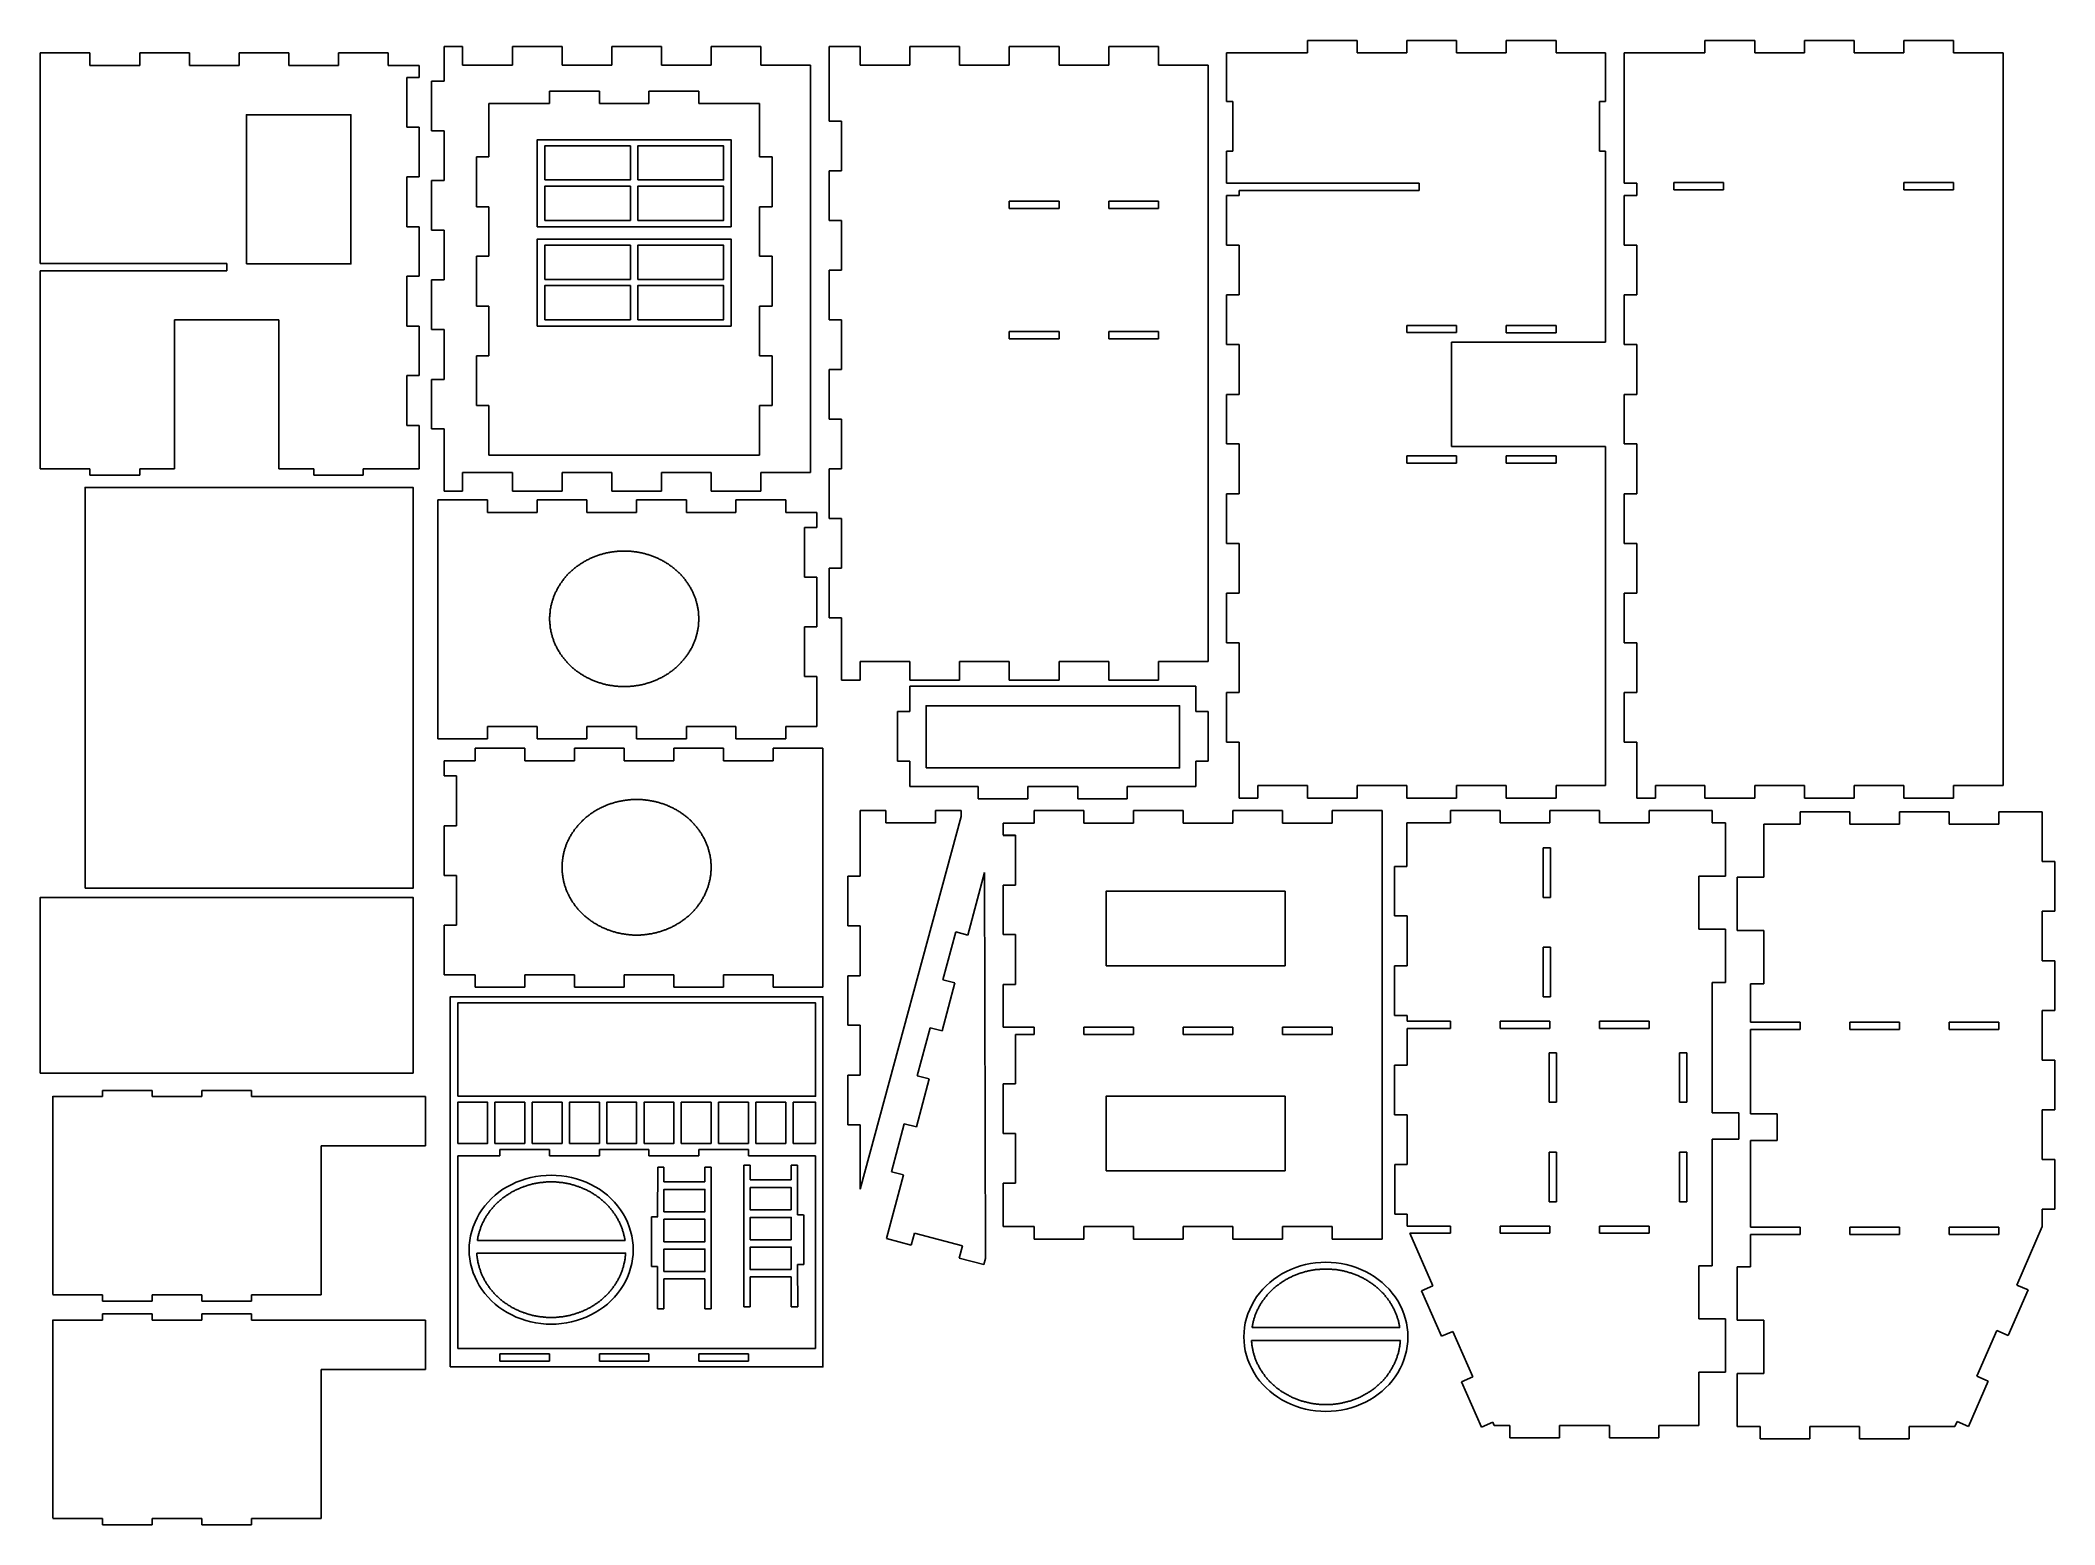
# Model space of a CAD drawing. Extents: x -1586 to -71, y 2743 to 3859.
import ezdxf

# ---------------------------------------------------------------- set-up
doc = ezdxf.new("R2010")
doc.units = 0
doc.layers.get('0').update_dxf_attribs({"linetype": 'CONTINUOUS'})

msp = doc.modelspace()

# ---------------------------------------------------------------- linework, layer by layer
for p, q in [((-1548.4, 3849.9), (-1585.7, 3849.9)), ((-1585.7, 3849.9), (-1585.7, 3840.7)), ((-1548.4, 3840.5), (-1548.4, 3849.9)), ((-1548.4, 3849.9), (-1548.4, 3840.5)), ((-1511, 3840.5), (-1511, 3849.9)), ((-1473.6, 3849.9), (-1511, 3849.9)), ((-1511, 3849.9), (-1511, 3840.5)), ((-1473.6, 3840.5), (-1473.6, 3849.9)), ((-1473.6, 3849.9), (-1473.6, 3840.5)), ((-1436.3, 3840.5), (-1436.3, 3849.9)), ((-1398.9, 3849.9), (-1436.3, 3849.9)), ((-1436.3, 3849.9), (-1436.3, 3840.5)), ((-1398.9, 3840.5), (-1398.9, 3849.9)), ((-1398.9, 3849.9), (-1398.9, 3840.5)), ((-1361.6, 3840.5), (-1361.6, 3849.9)), ((-1324.2, 3849.9), (-1361.6, 3849.9)), ((-1361.6, 3849.9), (-1361.6, 3840.5)), ((-1324.2, 3840.5), (-1324.2, 3849.9)), ((-1324.2, 3849.9), (-1324.2, 3840.5)), ((-1268.2, 3854.7), (-1282.2, 3854.7)), ((-1282.2, 3828.6), (-1282.2, 3854.7)), ((-1268.2, 3840.7), (-1268.2, 3854.7)), ((-1268.2, 3850), (-1268.2, 3840.7)), ((-1193.4, 3854.7), (-1230.8, 3854.7)), ((-1230.8, 3840.7), (-1230.8, 3854.7)), ((-1193.4, 3840.7), (-1193.4, 3854.7)), ((-1118.7, 3854.7), (-1156.1, 3854.7)), ((-1156.1, 3840.7), (-1156.1, 3854.7)), ((-1118.7, 3840.7), (-1118.7, 3854.7)), ((-1044, 3854.7), (-1081.4, 3854.7)), ((-1081.4, 3840.7), (-1081.4, 3854.7)), ((-1044, 3840.7), (-1044, 3854.7)), ((-969.3, 3854.7), (-992.6, 3854.7)), ((-992.6, 3854.7), (-992.6, 3798.6)), ((-969.3, 3854.7), (-969.3, 3840.7)), ((-969.3, 3840.7), (-969.3, 3850)), ((-894.6, 3854.7), (-931.9, 3854.7)), ((-931.9, 3854.7), (-931.9, 3840.7)), ((-931.9, 3840.7), (-931.9, 3850)), ((-894.6, 3840.7), (-894.6, 3854.7)), ((-894.6, 3850), (-894.6, 3840.7)), ((-819.8, 3854.7), (-857.2, 3854.7)), ((-857.2, 3840.7), (-857.2, 3854.7)), ((-857.2, 3850), (-857.2, 3840.7)), ((-819.8, 3840.7), (-819.8, 3854.7)), ((-819.8, 3850), (-819.8, 3840.7)), ((-745.1, 3854.7), (-782.5, 3854.7)), ((-782.5, 3854.7), (-782.5, 3840.7)), ((-782.5, 3840.7), (-782.5, 3850)), ((-745.1, 3854.7), (-745.1, 3840.7)), ((-745.1, 3840.7), (-745.1, 3850)), ((-693.8, 3850), (-693.8, 3813.4)), ((-693.8, 3850), (-633, 3850)), ((-595.7, 3859.3), (-633, 3859.3)), ((-633, 3859.3), (-633, 3850)), ((-633, 3850), (-633, 3859.3)), ((-595.7, 3859.3), (-595.7, 3850)), ((-595.7, 3850), (-595.7, 3859.3)), ((-595.7, 3850), (-558.3, 3850)), ((-521, 3859.3), (-558.3, 3859.3)), ((-558.3, 3859.3), (-558.3, 3850)), ((-558.3, 3850), (-558.3, 3859.3)), ((-521, 3859.3), (-521, 3850)), ((-521, 3850), (-521, 3859.3)), ((-521, 3850), (-483.6, 3850)), ((-446.2, 3859.3), (-483.6, 3859.3)), ((-483.6, 3859.3), (-483.6, 3850)), ((-483.6, 3850), (-483.6, 3859.3)), ((-446.2, 3859.3), (-446.2, 3850)), ((-446.2, 3850), (-446.2, 3859.3)), ((-446.2, 3850), (-408.9, 3850)), ((-408.9, 3850), (-408.9, 3813.4)), ((-394.9, 3850), (-334.2, 3850)), ((-394.9, 3751.9), (-394.9, 3850)), ((-296.8, 3859.3), (-334.2, 3859.3)), ((-334.2, 3859.3), (-334.2, 3850)), ((-334.2, 3850), (-334.2, 3859.3)), ((-296.8, 3859.3), (-296.8, 3850)), ((-296.8, 3850), (-296.8, 3859.3)), ((-296.8, 3850), (-259.4, 3850)), ((-222.1, 3859.3), (-259.4, 3859.3)), ((-259.4, 3859.3), (-259.4, 3850)), ((-259.4, 3850), (-259.4, 3859.3)), ((-222.1, 3859.3), (-222.1, 3850)), ((-222.1, 3850), (-222.1, 3859.3)), ((-222.1, 3850), (-184.7, 3850)), ((-147.4, 3859.3), (-184.7, 3859.3)), ((-184.7, 3859.3), (-184.7, 3850)), ((-184.7, 3850), (-184.7, 3859.3)), ((-147.4, 3859.3), (-147.4, 3850)), ((-147.4, 3850), (-147.4, 3859.3)), ((-147.4, 3850), (-110, 3850)), ((-110, 3850), (-110, 3298.9)), ((-1585.7, 3840.7), (-1585.7, 3691.6)), ((-1548.4, 3840.5), (-1511, 3840.5)), ((-1473.6, 3840.5), (-1436.3, 3840.5)), ((-1398.9, 3840.5), (-1361.6, 3840.5)), ((-1324.2, 3840.5), (-1300.8, 3840.5)), ((-1300.8, 3831.3), (-1300.8, 3840.5)), ((-1268.2, 3840.7), (-1230.8, 3840.7)), ((-1193.4, 3840.7), (-1156.1, 3840.7)), ((-1118.7, 3840.7), (-1081.4, 3840.7)), ((-1044, 3840.7), (-1006.6, 3840.7)), ((-1006.6, 3840.7), (-1006.6, 3534.4)), ((-969.3, 3840.7), (-931.9, 3840.7)), ((-894.6, 3840.7), (-857.2, 3840.7)), ((-819.8, 3840.7), (-782.5, 3840.7)), ((-745.1, 3840.7), (-707.8, 3840.7)), ((-707.8, 3840.7), (-707.8, 3392.3)), ((-1300.8, 3831.3), (-1310.2, 3831.3)), ((-1310.2, 3831.3), (-1310.2, 3794)), ((-1310.2, 3831.3), (-1300.8, 3831.3)), ((-1282.2, 3828.6), (-1291.5, 3828.6)), ((-1291.5, 3828.6), (-1291.5, 3791.2)), ((-1291.5, 3828.6), (-1282.2, 3828.6)), ((-1165.4, 3821.1), (-1202.8, 3821.1)), ((-1202.8, 3821.1), (-1202.8, 3811.7)), ((-1165.4, 3821.1), (-1165.4, 3811.7)), ((-1165.4, 3811.7), (-1165.4, 3821.1)), ((-1128.1, 3811.7), (-1128.1, 3821.1)), ((-1090.7, 3821.1), (-1128.1, 3821.1)), ((-1128.1, 3821.1), (-1128.1, 3811.7)), ((-1090.7, 3811.7), (-1090.7, 3821.1)), ((-394.9, 3817.3), (-394.9, 3779.9)), ((-394.9, 3779.9), (-394.9, 3817.3)), ((-1248.6, 3811.7), (-1202.8, 3811.7)), ((-1248.6, 3771.6), (-1248.6, 3811.7)), ((-1165.4, 3811.7), (-1128.1, 3811.7)), ((-1090.7, 3811.7), (-1044.9, 3811.7)), ((-1044.9, 3811.7), (-1044.9, 3771.6)), ((-689.1, 3813.4), (-693.8, 3813.4)), ((-689.1, 3776), (-689.1, 3813.4)), ((-408.9, 3813.4), (-413.6, 3813.4)), ((-413.6, 3813.4), (-413.6, 3776)), ((-1300.8, 3794), (-1310.2, 3794)), ((-1310.2, 3794), (-1300.8, 3794)), ((-1300.8, 3756.6), (-1300.8, 3794)), ((-1282.2, 3791.2), (-1291.5, 3791.2)), ((-1291.5, 3791.2), (-1282.2, 3791.2)), ((-1282.2, 3753.9), (-1282.2, 3791.2)), ((-983.3, 3798.6), (-992.6, 3798.6)), ((-992.6, 3798.6), (-983.3, 3798.6)), ((-983.3, 3761.3), (-983.3, 3798.6)), ((-1248.6, 3771.6), (-1257.9, 3771.6)), ((-1257.9, 3771.6), (-1257.9, 3734.2)), ((-1257.9, 3771.6), (-1248.6, 3771.6)), ((-1035.6, 3771.6), (-1044.9, 3771.6)), ((-1044.9, 3771.6), (-1035.6, 3771.6)), ((-1035.6, 3734.2), (-1035.6, 3771.6)), ((-693.8, 3776), (-693.8, 3751.9)), ((-693.8, 3776), (-689.1, 3776)), ((-413.6, 3776), (-408.9, 3776)), ((-408.9, 3776), (-408.9, 3752.5)), ((-1300.8, 3756.6), (-1310.2, 3756.6)), ((-1310.2, 3756.6), (-1310.2, 3719.2)), ((-1310.2, 3756.6), (-1300.8, 3756.6)), ((-983.3, 3761.3), (-992.6, 3761.3)), ((-992.6, 3761.3), (-992.6, 3723.9)), ((-992.6, 3761.3), (-983.3, 3761.3)), ((-1282.2, 3753.9), (-1291.5, 3753.9)), ((-1291.5, 3753.9), (-1291.5, 3716.5)), ((-1291.5, 3753.9), (-1282.2, 3753.9)), ((-693.8, 3751.9), (-684.4, 3751.9)), ((-684.4, 3742.6), (-693.8, 3742.6)), ((-693.8, 3742.6), (-693.8, 3705.2)), ((-693.8, 3742.6), (-684.4, 3742.6)), ((-684.4, 3751.9), (-684.4, 3751.8)), ((-549, 3751.8), (-684.4, 3751.8)), ((-684.4, 3742.6), (-684.4, 3746.3)), ((-684.4, 3746.3), (-549, 3746.3)), ((-549, 3751.8), (-549, 3746.3)), ((-408.9, 3641.7), (-408.9, 3752.5)), ((-408.9, 3746.7), (-408.9, 3644.5)), ((-394.9, 3751.9), (-385.5, 3751.9)), ((-385.5, 3742.6), (-394.9, 3742.6)), ((-394.9, 3742.6), (-394.9, 3705.2)), ((-394.9, 3742.6), (-385.5, 3742.6)), ((-394.9, 3705.2), (-394.9, 3742.6)), ((-394.9, 3742.6), (-385.5, 3742.6)), ((-385.5, 3742.6), (-385.5, 3751.9)), ((-320.2, 3752.3), (-357.5, 3752.3)), ((-357.5, 3752.3), (-357.5, 3746.8)), ((-357.5, 3746.8), (-320.2, 3746.8)), ((-320.2, 3746.8), (-320.2, 3752.3)), ((-147.4, 3752.3), (-184.7, 3752.3)), ((-184.7, 3752.3), (-184.7, 3746.8)), ((-184.7, 3746.8), (-147.4, 3746.8)), ((-147.4, 3746.8), (-147.4, 3752.3)), ((-1248.6, 3734.2), (-1257.9, 3734.2)), ((-1257.9, 3734.2), (-1248.6, 3734.2)), ((-1248.6, 3696.9), (-1248.6, 3734.2)), ((-1035.6, 3734.2), (-1044.9, 3734.2)), ((-1044.9, 3734.2), (-1044.9, 3696.9)), ((-1044.9, 3734.2), (-1035.6, 3734.2)), ((-819.8, 3738.3), (-857.2, 3738.3)), ((-857.2, 3738.3), (-857.2, 3732.8)), ((-857.2, 3732.8), (-819.8, 3732.8)), ((-819.8, 3738.3), (-819.8, 3732.8)), ((-745.1, 3738.3), (-782.5, 3738.3)), ((-782.5, 3732.8), (-782.5, 3738.3)), ((-782.5, 3732.8), (-745.1, 3732.8)), ((-745.1, 3738.3), (-745.1, 3732.8)), ((-707.8, 3733.3), (-707.8, 3737.9)), ((-1300.8, 3719.2), (-1310.2, 3719.2)), ((-1310.2, 3719.2), (-1300.8, 3719.2)), ((-1300.8, 3681.9), (-1300.8, 3719.2)), ((-1282.2, 3716.5), (-1291.5, 3716.5)), ((-1291.5, 3716.5), (-1282.2, 3716.5)), ((-1282.2, 3679.2), (-1282.2, 3716.5)), ((-983.3, 3723.9), (-992.6, 3723.9)), ((-992.6, 3723.9), (-983.3, 3723.9)), ((-983.3, 3686.5), (-983.3, 3723.9)), ((-1248.6, 3696.9), (-1257.9, 3696.9)), ((-1257.9, 3696.9), (-1257.9, 3659.5)), ((-1257.9, 3696.9), (-1248.6, 3696.9)), ((-1035.6, 3696.9), (-1044.9, 3696.9)), ((-1044.9, 3696.9), (-1035.6, 3696.9)), ((-1035.6, 3659.5), (-1035.6, 3696.9)), ((-684.4, 3705.2), (-693.8, 3705.2)), ((-693.8, 3705.2), (-684.4, 3705.2)), ((-684.4, 3667.9), (-684.4, 3705.2)), ((-385.5, 3705.2), (-394.9, 3705.2)), ((-394.9, 3705.2), (-385.5, 3705.2)), ((-385.5, 3705.2), (-394.9, 3705.2)), ((-385.5, 3667.9), (-385.5, 3705.2)), ((-385.5, 3667.9), (-385.5, 3705.2)), ((-1585.7, 3691.6), (-1445.6, 3691.6)), ((-1585.7, 3686.1), (-1445.6, 3686.1)), ((-1585.7, 3686.1), (-1585.7, 3537.1)), ((-1445.6, 3691.6), (-1445.6, 3686.1)), ((-1300.8, 3681.9), (-1310.2, 3681.9)), ((-1310.2, 3681.9), (-1310.2, 3644.5)), ((-1310.2, 3681.9), (-1300.8, 3681.9)), ((-983.3, 3686.5), (-992.6, 3686.5)), ((-992.6, 3686.5), (-992.6, 3649.2)), ((-992.6, 3686.5), (-983.3, 3686.5)), ((-1282.2, 3679.2), (-1291.5, 3679.2)), ((-1291.5, 3679.2), (-1291.5, 3641.8)), ((-1291.5, 3679.2), (-1282.2, 3679.2)), ((-684.4, 3667.9), (-693.8, 3667.9)), ((-693.8, 3667.9), (-693.8, 3630.5)), ((-693.8, 3667.9), (-684.4, 3667.9)), ((-385.5, 3667.9), (-394.9, 3667.9)), ((-394.9, 3667.9), (-394.9, 3630.5)), ((-394.9, 3667.9), (-385.5, 3667.9)), ((-394.9, 3630.5), (-394.9, 3667.9)), ((-394.9, 3667.9), (-385.5, 3667.9)), ((-1248.6, 3659.5), (-1257.9, 3659.5)), ((-1257.9, 3659.5), (-1248.6, 3659.5)), ((-1248.6, 3622.1), (-1248.6, 3659.5)), ((-1035.6, 3659.5), (-1044.9, 3659.5)), ((-1044.9, 3659.5), (-1044.9, 3622.1)), ((-1044.9, 3659.5), (-1035.6, 3659.5)), ((-1484.8, 3537.1), (-1484.8, 3649.2)), ((-1484.8, 3649.2), (-1406.4, 3649.2)), ((-1406.4, 3649.2), (-1406.4, 3537.1)), ((-1300.8, 3644.5), (-1310.2, 3644.5)), ((-1310.2, 3644.5), (-1300.8, 3644.5)), ((-1300.8, 3607.2), (-1300.8, 3644.5)), ((-1282.2, 3641.8), (-1291.5, 3641.8)), ((-1291.5, 3641.8), (-1282.2, 3641.8)), ((-1282.2, 3604.4), (-1282.2, 3641.8)), ((-983.3, 3649.2), (-992.6, 3649.2)), ((-992.6, 3649.2), (-983.3, 3649.2)), ((-983.3, 3611.8), (-983.3, 3649.2)), ((-819.8, 3640.3), (-857.2, 3640.3)), ((-857.2, 3640.3), (-857.2, 3634.8)), ((-857.2, 3634.8), (-819.8, 3634.8)), ((-819.8, 3640.3), (-819.8, 3634.8)), ((-745.1, 3640.3), (-782.5, 3640.3)), ((-782.5, 3640.3), (-782.5, 3634.8)), ((-782.5, 3634.8), (-745.1, 3634.8)), ((-745.1, 3634.8), (-745.1, 3640.3)), ((-707.8, 3635.2), (-707.8, 3639.9)), ((-521, 3644.9), (-558.3, 3644.9)), ((-558.3, 3644.9), (-558.3, 3639.6)), ((-558.3, 3639.6), (-520.9, 3639.6)), ((-520.9, 3639.6), (-521, 3644.9)), ((-446.2, 3644.9), (-483.6, 3644.9)), ((-483.6, 3639.4), (-483.6, 3644.9)), ((-483.6, 3639.4), (-446.2, 3639.4)), ((-446.2, 3644.9), (-446.2, 3639.4)), ((-408.9, 3632.4), (-408.9, 3644.5)), ((-1248.6, 3622.1), (-1257.9, 3622.1)), ((-1257.9, 3622.1), (-1257.9, 3584.8)), ((-1257.9, 3622.1), (-1248.6, 3622.1)), ((-1035.6, 3622.1), (-1044.9, 3622.1)), ((-1044.9, 3622.1), (-1035.6, 3622.1)), ((-1035.6, 3584.8), (-1035.6, 3622.1)), ((-684.4, 3630.5), (-693.8, 3630.5)), ((-693.8, 3630.5), (-684.4, 3630.5)), ((-684.4, 3593.1), (-684.4, 3630.5)), ((-524.7, 3632.4), (-408.9, 3632.4)), ((-524.7, 3553.9), (-524.7, 3632.4)), ((-385.5, 3630.5), (-394.9, 3630.5)), ((-394.9, 3630.5), (-385.5, 3630.5)), ((-385.5, 3630.5), (-394.9, 3630.5)), ((-385.5, 3593.1), (-385.5, 3630.5)), ((-385.5, 3593.1), (-385.5, 3630.5)), ((-1300.8, 3607.2), (-1310.2, 3607.2)), ((-1310.2, 3607.2), (-1310.2, 3569.8)), ((-1310.2, 3607.2), (-1300.8, 3607.2)), ((-1282.2, 3604.4), (-1291.5, 3604.4)), ((-1291.5, 3604.4), (-1291.5, 3567.1)), ((-1291.5, 3604.4), (-1282.2, 3604.4)), ((-983.3, 3611.8), (-992.6, 3611.8)), ((-992.6, 3611.8), (-992.6, 3574.5)), ((-992.6, 3611.8), (-983.3, 3611.8)), ((-684.4, 3593.1), (-693.8, 3593.1)), ((-693.8, 3593.1), (-693.8, 3555.8)), ((-693.8, 3593.1), (-684.4, 3593.1)), ((-385.5, 3593.1), (-394.9, 3593.1)), ((-394.9, 3593.1), (-394.9, 3555.8)), ((-394.9, 3593.1), (-385.5, 3593.1)), ((-394.9, 3555.8), (-394.9, 3593.1)), ((-394.9, 3593.1), (-385.5, 3593.1)), ((-1248.6, 3584.8), (-1257.9, 3584.8)), ((-1257.9, 3584.8), (-1248.6, 3584.8)), ((-1248.6, 3547.4), (-1248.6, 3584.8)), ((-1035.6, 3584.8), (-1044.9, 3584.8)), ((-1044.9, 3584.8), (-1044.9, 3547.4)), ((-1044.9, 3584.8), (-1035.6, 3584.8)), ((-983.3, 3574.5), (-992.6, 3574.5)), ((-992.6, 3574.5), (-983.3, 3574.5)), ((-983.3, 3537.1), (-983.3, 3574.5)), ((-1300.8, 3569.8), (-1310.2, 3569.8)), ((-1310.2, 3569.8), (-1300.8, 3569.8)), ((-1300.8, 3537.1), (-1300.8, 3569.8)), ((-1282.2, 3567.1), (-1291.5, 3567.1)), ((-1291.5, 3567.1), (-1282.2, 3567.1)), ((-1282.2, 3520.4), (-1282.2, 3567.1)), ((-1248.6, 3547.4), (-1044.9, 3547.4)), ((-684.4, 3555.8), (-693.8, 3555.8)), ((-693.8, 3555.8), (-684.4, 3555.8)), ((-684.4, 3518.4), (-684.4, 3555.8)), ((-521, 3546.9), (-558.3, 3546.9)), ((-558.3, 3546.9), (-558.3, 3541.5)), ((-408.9, 3553.9), (-524.7, 3553.9)), ((-520.9, 3541.5), (-521, 3546.9)), ((-446.2, 3546.9), (-483.6, 3546.9)), ((-483.6, 3541.5), (-483.6, 3546.9)), ((-446.2, 3546.9), (-446.2, 3541.5)), ((-408.9, 3553.9), (-408.9, 3298.9)), ((-385.5, 3555.8), (-394.9, 3555.8)), ((-394.9, 3555.8), (-385.5, 3555.8)), ((-385.5, 3555.8), (-394.9, 3555.8)), ((-385.5, 3518.4), (-385.5, 3555.8)), ((-385.5, 3518.4), (-385.5, 3555.8)), ((-1548.4, 3537.1), (-1585.7, 3537.1)), ((-1548.4, 3532.4), (-1548.4, 3537.1)), ((-1548.4, 3537.1), (-1548.4, 3532.4)), ((-1548.4, 3532.4), (-1511, 3532.4)), ((-1511, 3532.4), (-1511, 3537.1)), ((-1511, 3537.1), (-1484.8, 3537.1)), ((-1406.4, 3537.1), (-1380.2, 3537.1)), ((-1380.2, 3537.1), (-1380.2, 3532.4)), ((-1380.2, 3532.4), (-1342.9, 3532.4)), ((-1300.8, 3537.1), (-1342.9, 3537.1)), ((-1342.9, 3537.1), (-1342.9, 3532.4)), ((-1342.9, 3532.4), (-1342.9, 3537.1)), ((-1230.8, 3534.4), (-1268.2, 3534.4)), ((-1268.2, 3534.4), (-1268.2, 3520.4)), ((-1230.8, 3534.4), (-1230.8, 3520.4)), ((-1156.1, 3534.4), (-1193.4, 3534.4)), ((-1193.4, 3534.4), (-1193.4, 3520.4)), ((-1156.1, 3534.4), (-1156.1, 3520.4)), ((-1081.4, 3534.4), (-1118.7, 3534.4)), ((-1118.7, 3534.4), (-1118.7, 3520.4)), ((-1081.4, 3534.4), (-1081.4, 3520.4)), ((-1006.6, 3534.4), (-1044, 3534.4)), ((-1044, 3534.4), (-1044, 3520.4)), ((-983.3, 3537.1), (-992.6, 3537.1)), ((-992.6, 3537.1), (-992.6, 3499.7)), ((-992.6, 3537.1), (-983.3, 3537.1)), ((-558.3, 3541.5), (-520.9, 3541.5)), ((-483.6, 3541.5), (-446.2, 3541.5)), ((-1286.8, 3504.4), (-1286.8, 3513.8)), ((-1286.8, 3513.8), (-1249.5, 3513.8)), ((-1249.5, 3513.8), (-1286.8, 3513.8)), ((-1286.8, 3513.8), (-1286.8, 3334.2)), ((-1282.2, 3520.4), (-1268.2, 3520.4)), ((-1249.5, 3513.8), (-1249.5, 3504.4)), ((-1249.5, 3504.4), (-1249.5, 3513.8)), ((-1249.5, 3504.4), (-1249.5, 3513.8)), ((-1230.8, 3520.4), (-1193.4, 3520.4)), ((-1212.1, 3513.8), (-1212.1, 3504.4)), ((-1212.1, 3504.4), (-1212.1, 3513.8)), ((-1212.1, 3513.8), (-1174.8, 3513.8)), ((-1174.8, 3513.8), (-1212.1, 3513.8)), ((-1212.1, 3513.8), (-1212.1, 3504.4)), ((-1174.8, 3513.8), (-1174.8, 3504.4)), ((-1174.8, 3504.4), (-1174.8, 3513.8)), ((-1174.8, 3504.4), (-1174.8, 3513.8)), ((-1156.1, 3520.4), (-1118.7, 3520.4)), ((-1137.4, 3513.8), (-1137.4, 3504.4)), ((-1137.4, 3504.4), (-1137.4, 3513.8)), ((-1137.4, 3513.8), (-1100, 3513.8)), ((-1100, 3513.8), (-1137.4, 3513.8)), ((-1137.4, 3513.8), (-1137.4, 3504.4)), ((-1100, 3513.8), (-1100, 3504.4)), ((-1100, 3504.4), (-1100, 3513.8)), ((-1100, 3504.4), (-1100, 3513.8)), ((-1081.4, 3520.4), (-1044, 3520.4)), ((-1062.7, 3513.8), (-1062.7, 3504.4)), ((-1062.7, 3504.4), (-1062.7, 3513.8)), ((-1062.7, 3513.8), (-1025.3, 3513.8)), ((-1025.3, 3513.8), (-1062.7, 3513.8)), ((-1062.7, 3513.8), (-1062.7, 3504.4)), ((-1025.3, 3513.8), (-1025.3, 3504.4)), ((-1025.3, 3504.4), (-1025.3, 3513.8)), ((-1025.3, 3504.4), (-1025.3, 3513.8)), ((-684.4, 3518.4), (-693.8, 3518.4)), ((-693.8, 3518.4), (-693.8, 3481.1)), ((-693.8, 3518.4), (-684.4, 3518.4)), ((-385.5, 3518.4), (-394.9, 3518.4)), ((-394.9, 3518.4), (-394.9, 3481.1)), ((-394.9, 3518.4), (-385.5, 3518.4)), ((-394.9, 3481.1), (-394.9, 3518.4)), ((-394.9, 3518.4), (-385.5, 3518.4)), ((-1212.1, 3504.4), (-1249.5, 3504.4)), ((-1212.1, 3504.4), (-1249.5, 3504.4)), ((-1137.4, 3504.4), (-1174.8, 3504.4)), ((-1137.4, 3504.4), (-1174.8, 3504.4)), ((-1062.7, 3504.4), (-1100, 3504.4)), ((-1062.7, 3504.4), (-1100, 3504.4)), ((-1002, 3504.4), (-1025.3, 3504.4)), ((-1002, 3504.4), (-1002, 3493)), ((-983.3, 3499.7), (-992.6, 3499.7)), ((-992.6, 3499.7), (-983.3, 3499.7)), ((-983.3, 3462.4), (-983.3, 3499.7)), ((-1011.3, 3455.6), (-1011.3, 3493)), ((-1011.3, 3493), (-1002, 3493)), ((-1002, 3493), (-1011.3, 3493)), ((-1006.6, 3493), (-1011.3, 3493)), ((-684.4, 3481.1), (-693.8, 3481.1)), ((-693.8, 3481.1), (-684.4, 3481.1)), ((-684.4, 3443.7), (-684.4, 3481.1)), ((-385.5, 3481.1), (-394.9, 3481.1)), ((-394.9, 3481.1), (-385.5, 3481.1)), ((-385.5, 3481.1), (-394.9, 3481.1)), ((-385.5, 3443.7), (-385.5, 3481.1)), ((-385.5, 3443.7), (-385.5, 3481.1)), ((-1011.3, 3455.6), (-1002, 3455.6)), ((-1002, 3455.6), (-1011.3, 3455.6)), ((-1002, 3455.6), (-1002, 3418.2)), ((-983.3, 3462.4), (-992.6, 3462.4)), ((-992.6, 3462.4), (-992.6, 3425)), ((-992.6, 3462.4), (-983.3, 3462.4)), ((-684.4, 3443.7), (-693.8, 3443.7)), ((-693.8, 3443.7), (-693.8, 3406.3)), ((-693.8, 3443.7), (-684.4, 3443.7)), ((-385.5, 3443.7), (-394.9, 3443.7)), ((-394.9, 3443.7), (-394.9, 3406.3)), ((-394.9, 3443.7), (-385.5, 3443.7)), ((-394.9, 3406.3), (-394.9, 3443.7)), ((-394.9, 3443.7), (-385.5, 3443.7)), ((-983.3, 3425), (-992.6, 3425)), ((-992.6, 3425), (-983.3, 3425)), ((-983.3, 3378.3), (-983.3, 3425)), ((-1011.3, 3380.9), (-1011.3, 3418.2)), ((-1011.3, 3418.2), (-1002, 3418.2)), ((-1002, 3418.2), (-1011.3, 3418.2)), ((-684.4, 3406.3), (-693.8, 3406.3)), ((-693.8, 3406.3), (-684.4, 3406.3)), ((-684.4, 3369), (-684.4, 3406.3)), ((-385.5, 3406.3), (-394.9, 3406.3)), ((-394.9, 3406.3), (-385.5, 3406.3)), ((-385.5, 3406.3), (-394.9, 3406.3)), ((-385.5, 3369), (-385.5, 3406.3)), ((-385.5, 3369), (-385.5, 3406.3)), ((-1011.3, 3380.9), (-1002, 3380.9)), ((-1002, 3380.9), (-1011.3, 3380.9)), ((-1002, 3380.9), (-1002, 3343.5)), ((-983.3, 3378.3), (-969.3, 3378.3)), ((-931.9, 3392.3), (-969.3, 3392.3)), ((-969.3, 3392.3), (-969.3, 3378.3)), ((-931.9, 3392.3), (-931.9, 3378.3)), ((-931.9, 3378.3), (-894.6, 3378.3)), ((-857.2, 3392.3), (-894.6, 3392.3)), ((-894.6, 3392.3), (-894.6, 3378.3)), ((-857.2, 3392.3), (-857.2, 3378.3)), ((-857.2, 3378.3), (-819.8, 3378.3)), ((-782.5, 3392.3), (-819.8, 3392.3)), ((-819.8, 3392.3), (-819.8, 3378.3)), ((-782.5, 3392.3), (-782.5, 3378.3)), ((-782.5, 3378.3), (-745.1, 3378.3)), ((-707.8, 3392.3), (-745.1, 3392.3)), ((-745.1, 3392.3), (-745.1, 3378.3)), ((-931.9, 3354.7), (-931.9, 3373.7)), ((-931.9, 3373.7), (-717.1, 3373.7)), ((-717.1, 3354.7), (-717.1, 3373.7)), ((-684.4, 3369), (-693.8, 3369)), ((-693.8, 3369), (-693.8, 3331.6)), ((-693.8, 3369), (-684.4, 3369)), ((-385.5, 3369), (-394.9, 3369)), ((-394.9, 3369), (-394.9, 3331.6)), ((-394.9, 3369), (-385.5, 3369)), ((-394.9, 3331.6), (-394.9, 3369)), ((-394.9, 3369), (-385.5, 3369)), ((-931.9, 3354.7), (-941.3, 3354.7)), ((-941.3, 3354.7), (-941.3, 3317.3)), ((-707.8, 3354.7), (-717.1, 3354.7)), ((-707.8, 3317.3), (-707.8, 3354.7)), ((-1286.8, 3334.2), (-1286.8, 3343.5)), ((-1249.5, 3334.2), (-1286.8, 3334.2)), ((-1286.8, 3334.2), (-1249.5, 3334.2)), ((-1249.5, 3343.5), (-1249.5, 3334.2)), ((-1249.5, 3334.2), (-1249.5, 3343.5)), ((-1249.5, 3343.5), (-1212.1, 3343.5)), ((-1249.5, 3334.2), (-1249.5, 3343.5)), ((-1249.5, 3343.5), (-1212.1, 3343.5)), ((-1212.1, 3343.5), (-1212.1, 3334.2)), ((-1212.1, 3334.2), (-1212.1, 3343.5)), ((-1212.1, 3343.5), (-1212.1, 3334.2)), ((-1174.8, 3334.2), (-1212.1, 3334.2)), ((-1212.1, 3334.2), (-1174.8, 3334.2)), ((-1174.8, 3343.5), (-1174.8, 3334.2)), ((-1174.8, 3334.2), (-1174.8, 3343.5)), ((-1174.8, 3343.5), (-1137.4, 3343.5)), ((-1174.8, 3334.2), (-1174.8, 3343.5)), ((-1174.8, 3343.5), (-1137.4, 3343.5)), ((-1137.4, 3343.5), (-1137.4, 3334.2)), ((-1137.4, 3334.2), (-1137.4, 3343.5)), ((-1137.4, 3343.5), (-1137.4, 3334.2)), ((-1100, 3334.2), (-1137.4, 3334.2)), ((-1137.4, 3334.2), (-1100, 3334.2)), ((-1100, 3343.5), (-1100, 3334.2)), ((-1100, 3334.2), (-1100, 3343.5)), ((-1100, 3343.5), (-1062.7, 3343.5)), ((-1100, 3334.2), (-1100, 3343.5)), ((-1100, 3343.5), (-1062.7, 3343.5)), ((-1062.7, 3343.5), (-1062.7, 3334.2)), ((-1062.7, 3334.2), (-1062.7, 3343.5)), ((-1062.7, 3343.5), (-1062.7, 3334.2)), ((-1025.3, 3334.2), (-1062.7, 3334.2)), ((-1062.7, 3334.2), (-1025.3, 3334.2)), ((-1025.3, 3343.5), (-1025.3, 3334.2)), ((-1025.3, 3334.2), (-1025.3, 3343.5)), ((-1025.3, 3343.5), (-1006.6, 3343.5)), ((-1025.3, 3334.2), (-1025.3, 3343.5)), ((-1002, 3343.5), (-1011.3, 3343.5)), ((-1282.2, 3317.6), (-1258.8, 3317.6)), ((-1282.2, 3317.6), (-1282.2, 3306.2)), ((-1221.5, 3327), (-1258.8, 3327)), ((-1258.8, 3327), (-1258.8, 3317.6)), ((-1258.8, 3317.6), (-1258.8, 3327)), ((-1258.8, 3317.6), (-1258.8, 3327)), ((-1258.8, 3327), (-1221.5, 3327)), ((-1221.5, 3327), (-1221.5, 3317.6)), ((-1221.5, 3317.6), (-1221.5, 3327)), ((-1221.5, 3327), (-1221.5, 3317.6)), ((-1221.5, 3317.6), (-1184.1, 3317.6)), ((-1221.5, 3317.6), (-1184.1, 3317.6)), ((-1146.7, 3327), (-1184.1, 3327)), ((-1184.1, 3327), (-1184.1, 3317.6)), ((-1184.1, 3317.6), (-1184.1, 3327)), ((-1184.1, 3317.6), (-1184.1, 3327)), ((-1184.1, 3327), (-1146.7, 3327)), ((-1146.7, 3327), (-1146.7, 3317.6)), ((-1146.7, 3317.6), (-1146.7, 3327)), ((-1146.7, 3327), (-1146.7, 3317.6)), ((-1146.7, 3317.6), (-1109.4, 3317.6)), ((-1146.7, 3317.6), (-1109.4, 3317.6)), ((-1072, 3327), (-1109.4, 3327)), ((-1109.4, 3327), (-1109.4, 3317.6)), ((-1109.4, 3317.6), (-1109.4, 3327)), ((-1109.4, 3317.6), (-1109.4, 3327)), ((-1109.4, 3327), (-1072, 3327)), ((-1072, 3327), (-1072, 3317.6)), ((-1072, 3317.6), (-1072, 3327)), ((-1072, 3327), (-1072, 3317.6)), ((-1072, 3317.6), (-1034.7, 3317.6)), ((-1072, 3317.6), (-1034.7, 3317.6)), ((-997.3, 3327), (-1034.7, 3327)), ((-1034.7, 3327), (-1034.7, 3317.6)), ((-1034.7, 3317.6), (-1034.7, 3327)), ((-1034.7, 3317.6), (-1034.7, 3327)), ((-1034.7, 3327), (-997.3, 3327)), ((-997.3, 3317.6), (-997.3, 3327)), ((-997.3, 3327), (-997.3, 3147.4)), ((-941.3, 3317.3), (-931.9, 3317.3)), ((-931.9, 3317.3), (-931.9, 3298.3)), ((-717.1, 3317.3), (-707.8, 3317.3)), ((-717.1, 3317.3), (-717.1, 3298.3)), ((-717.1, 3317.3), (-717.1, 3298.3)), ((-684.4, 3331.6), (-693.8, 3331.6)), ((-693.8, 3331.6), (-684.4, 3331.6)), ((-684.4, 3289.6), (-684.4, 3331.6)), ((-385.5, 3331.6), (-394.9, 3331.6)), ((-394.9, 3331.6), (-385.5, 3331.6)), ((-385.5, 3331.6), (-394.9, 3331.6)), ((-385.5, 3294.3), (-385.5, 3331.6)), ((-385.5, 3289.6), (-385.5, 3331.6)), ((-1272.8, 3306.2), (-1282.2, 3306.2)), ((-1282.2, 3306.2), (-1272.8, 3306.2)), ((-1277.5, 3306.2), (-1272.8, 3306.2)), ((-1272.8, 3268.8), (-1272.8, 3306.2)), ((-880.6, 3298.3), (-931.9, 3298.3)), ((-880.6, 3288.9), (-880.6, 3298.3)), ((-880.6, 3288.9), (-843.2, 3288.9)), ((-843.2, 3288.9), (-843.2, 3298.3)), ((-843.2, 3298.3), (-805.8, 3298.3)), ((-805.8, 3288.9), (-805.8, 3298.3)), ((-805.8, 3288.9), (-768.5, 3288.9)), ((-768.5, 3288.9), (-768.5, 3298.3)), ((-717.1, 3298.3), (-768.5, 3298.3)), ((-684.4, 3289.6), (-670.4, 3289.6)), ((-633, 3298.9), (-670.4, 3298.9)), ((-670.4, 3298.9), (-670.4, 3289.6)), ((-670.4, 3289.6), (-670.4, 3298.9)), ((-633, 3298.9), (-633, 3289.6)), ((-633, 3289.6), (-633, 3298.9)), ((-633, 3289.6), (-595.7, 3289.6)), ((-558.3, 3298.9), (-595.7, 3298.9)), ((-595.7, 3298.9), (-595.7, 3289.6)), ((-595.7, 3289.6), (-595.7, 3298.9)), ((-558.3, 3298.9), (-558.3, 3289.6)), ((-558.3, 3289.6), (-558.3, 3298.9)), ((-558.3, 3289.6), (-521, 3289.6)), ((-483.6, 3298.9), (-521, 3298.9)), ((-521, 3298.9), (-521, 3289.6)), ((-521, 3289.6), (-521, 3298.9)), ((-483.6, 3298.9), (-483.6, 3289.6)), ((-483.6, 3289.6), (-483.6, 3298.9)), ((-483.6, 3289.6), (-446.2, 3289.6)), ((-408.9, 3298.9), (-446.2, 3298.9)), ((-446.2, 3298.9), (-446.2, 3289.6)), ((-446.2, 3289.6), (-446.2, 3298.9)), ((-371.5, 3289.6), (-385.5, 3289.6)), ((-334.2, 3298.9), (-371.5, 3298.9)), ((-371.5, 3298.9), (-371.5, 3289.6)), ((-371.5, 3289.6), (-371.5, 3298.9)), ((-334.2, 3298.9), (-371.5, 3298.9)), ((-371.5, 3298.9), (-371.5, 3289.6)), ((-334.2, 3298.9), (-334.2, 3289.6)), ((-334.2, 3289.6), (-334.2, 3298.9)), ((-334.2, 3289.6), (-334.2, 3298.9)), ((-334.2, 3289.6), (-296.8, 3289.6)), ((-296.8, 3289.6), (-334.2, 3289.6)), ((-259.4, 3298.9), (-296.8, 3298.9)), ((-296.8, 3298.9), (-296.8, 3289.6)), ((-296.8, 3289.6), (-296.8, 3298.9)), ((-259.4, 3298.9), (-296.8, 3298.9)), ((-296.8, 3298.9), (-296.8, 3289.6)), ((-259.4, 3298.9), (-259.4, 3289.6)), ((-259.4, 3289.6), (-259.4, 3298.9)), ((-259.4, 3289.6), (-259.4, 3298.9)), ((-259.4, 3289.6), (-222.1, 3289.6)), ((-222.1, 3289.6), (-259.4, 3289.6)), ((-184.7, 3298.9), (-222.1, 3298.9)), ((-222.1, 3298.9), (-222.1, 3289.6)), ((-222.1, 3289.6), (-222.1, 3298.9)), ((-184.7, 3298.9), (-222.1, 3298.9)), ((-222.1, 3298.9), (-222.1, 3289.6)), ((-184.7, 3298.9), (-184.7, 3289.6)), ((-184.7, 3289.6), (-184.7, 3298.9)), ((-184.7, 3289.6), (-184.7, 3298.9)), ((-184.7, 3289.6), (-147.4, 3289.6)), ((-147.4, 3289.6), (-184.7, 3289.6)), ((-110, 3298.9), (-147.4, 3298.9)), ((-147.4, 3298.9), (-147.4, 3289.6)), ((-147.4, 3289.6), (-147.4, 3298.9)), ((-110, 3298.9), (-147.4, 3298.9)), ((-147.4, 3298.9), (-147.4, 3289.6)), ((-969.3, 3280.3), (-950, 3280.3)), ((-969.3, 3230.8), (-969.3, 3280.3)), ((-969.3, 3280.3), (-969.3, 3230.8)), ((-893.4, 3275.6), (-969.3, 2995.4)), ((-950, 3280.3), (-950, 3270.9)), ((-912.7, 3270.9), (-912.7, 3280.3)), ((-912.7, 3280.3), (-893.4, 3280.3)), ((-893.4, 3280.3), (-893.4, 3275.6)), ((-801.2, 3280.1), (-838.5, 3280.1)), ((-838.5, 3280.1), (-838.5, 3270.8)), ((-838.5, 3270.8), (-838.5, 3280.1)), ((-801.2, 3280.1), (-801.2, 3270.8)), ((-801.2, 3270.8), (-801.2, 3280.1)), ((-726.4, 3280.1), (-763.8, 3280.1)), ((-763.8, 3280.1), (-763.8, 3270.8)), ((-763.8, 3270.8), (-763.8, 3280.1)), ((-726.4, 3280.1), (-726.4, 3270.8)), ((-726.4, 3270.8), (-726.4, 3280.1)), ((-651.7, 3280.1), (-689.1, 3280.1)), ((-689.1, 3280.1), (-689.1, 3270.8)), ((-689.1, 3270.8), (-689.1, 3280.1)), ((-651.7, 3280.1), (-651.7, 3270.8)), ((-651.7, 3270.8), (-651.7, 3280.1)), ((-577, 3280.1), (-614.4, 3280.1)), ((-614.4, 3280.1), (-614.4, 3270.8)), ((-614.4, 3270.8), (-614.4, 3280.1)), ((-577, 3275.6), (-577, 3280.1)), ((-577, 3275.6), (-577, 2958)), ((-525.6, 3280.3), (-525.6, 3270.9)), ((-488.3, 3280.3), (-525.6, 3280.3)), ((-525.6, 3270.9), (-525.6, 3280.3)), ((-488.3, 3280.3), (-488.3, 3270.9)), ((-488.3, 3270.9), (-488.3, 3280.3)), ((-450.9, 3280.3), (-450.9, 3270.9)), ((-413.6, 3280.3), (-450.9, 3280.3)), ((-450.9, 3270.9), (-450.9, 3280.3)), ((-413.6, 3280.3), (-413.6, 3270.9)), ((-413.6, 3270.9), (-413.6, 3280.3)), ((-376.2, 3280.3), (-376.2, 3270.9)), ((-338.8, 3280.3), (-376.2, 3280.3)), ((-376.2, 3270.9), (-376.2, 3280.3)), ((-338.8, 3280.3), (-328.8, 3280.3)), ((-328.8, 3280.3), (-328.8, 3270.9)), ((-262.7, 3279.3), (-262.7, 3270)), ((-225.4, 3279.3), (-262.7, 3279.3)), ((-262.7, 3270), (-262.7, 3279.3)), ((-225.4, 3279.3), (-225.4, 3270)), ((-225.4, 3270), (-225.4, 3279.3)), ((-188, 3279.3), (-188, 3270)), ((-150.7, 3279.3), (-188, 3279.3)), ((-188, 3270), (-188, 3279.3)), ((-150.7, 3279.3), (-150.7, 3270)), ((-150.7, 3270), (-150.7, 3279.3)), ((-113.3, 3279.3), (-113.3, 3270)), ((-80.6, 3279.3), (-113.3, 3279.3)), ((-113.3, 3270), (-113.3, 3279.3)), ((-80.6, 3279.3), (-80.6, 3242)), ((-1272.8, 3268.8), (-1282.2, 3268.8)), ((-1282.2, 3268.8), (-1282.2, 3231.4)), ((-1282.2, 3268.8), (-1272.8, 3268.8)), ((-950, 3270.9), (-912.7, 3270.9)), ((-950, 3270.9), (-912.7, 3270.9)), ((-861.9, 3270.8), (-838.5, 3270.8)), ((-861.9, 3270.8), (-861.9, 3261.6)), ((-861.9, 3261.6), (-852.5, 3261.6)), ((-852.5, 3261.4), (-861.9, 3261.4)), ((-852.5, 3224.2), (-852.5, 3261.6)), ((-801.2, 3270.8), (-763.8, 3270.8)), ((-726.4, 3270.8), (-689.1, 3270.8)), ((-651.7, 3270.8), (-614.4, 3270.8)), ((-558.3, 3270.9), (-525.6, 3270.9)), ((-558.3, 3238.2), (-558.3, 3270.9)), ((-488.3, 3270.9), (-450.9, 3270.9)), ((-413.6, 3270.9), (-376.2, 3270.9)), ((-328.8, 3270.9), (-318.7, 3270.9)), ((-318.7, 3230.9), (-318.7, 3270.9)), ((-290, 3270), (-262.7, 3270)), ((-290, 3230), (-290, 3270)), ((-225.4, 3270), (-188, 3270)), ((-150.7, 3270), (-113.3, 3270)), ((-455.9, 3252.2), (-455.9, 3214.9)), ((-455.9, 3252.2), (-450.4, 3252.2)), ((-450.4, 3214.9), (-450.4, 3252.2)), ((-80.6, 3242), (-71.3, 3242)), ((-71.3, 3242), (-80.6, 3242)), ((-71.3, 3204.6), (-71.3, 3242)), ((-1272.8, 3231.4), (-1282.2, 3231.4)), ((-1282.2, 3231.4), (-1272.8, 3231.4)), ((-1272.8, 3194.1), (-1272.8, 3231.4)), ((-978.6, 3230.8), (-978.6, 3193.4)), ((-978.6, 3230.8), (-969.3, 3230.8)), ((-875.9, 3233.6), (-888.5, 3186.6)), ((-875.1, 2943.3), (-875.9, 3233.6)), ((-567.7, 3238.2), (-558.3, 3238.2)), ((-567.6, 3238.2), (-567.6, 3200.9)), ((-558.3, 3238.2), (-567.6, 3238.2)), ((-338.7, 3230.9), (-318.7, 3230.9)), ((-338.7, 3230.9), (-338.7, 3190.9)), ((-290, 3230), (-310, 3230)), ((-310, 3190), (-310, 3230)), ((-310, 3230), (-290, 3230)), ((-852.5, 3224.2), (-861.9, 3224.2)), ((-861.9, 3224.2), (-861.9, 3186.9)), ((-861.9, 3224.2), (-852.5, 3224.2)), ((-455.9, 3214.9), (-450.4, 3214.9)), ((-567.6, 3200.9), (-558.3, 3200.9)), ((-558.2, 3200.9), (-567.6, 3200.9)), ((-558.2, 3163.5), (-558.2, 3200.9)), ((-80.6, 3204.6), (-71.3, 3204.6)), ((-80.6, 3204.6), (-80.6, 3167.3)), ((-71.3, 3204.6), (-80.6, 3204.6)), ((-1272.8, 3194.1), (-1282.2, 3194.1)), ((-1282.2, 3194.1), (-1282.2, 3156.7)), ((-1282.2, 3194.1), (-1272.8, 3194.1)), ((-978.6, 3193.4), (-969.3, 3193.4)), ((-969.3, 3193.4), (-969.3, 3156)), ((-907.1, 3153), (-897.5, 3189.1)), ((-888.5, 3186.6), (-897.5, 3189.1)), ((-852.5, 3186.9), (-861.9, 3186.9)), ((-861.9, 3186.9), (-852.5, 3186.9)), ((-852.5, 3149.5), (-852.5, 3186.9)), ((-338.7, 3190.9), (-318.7, 3190.9)), ((-318.7, 3150.9), (-318.7, 3190.9)), ((-290, 3190), (-310, 3190)), ((-290, 3190), (-310, 3190)), ((-290, 3150), (-290, 3190)), ((-455.9, 3177.5), (-450.4, 3177.5)), ((-455.9, 3177.5), (-455.9, 3140.2)), ((-450.4, 3140.2), (-450.4, 3177.5)), ((-80.6, 3167.3), (-71.3, 3167.3)), ((-71.3, 3167.3), (-80.6, 3167.3)), ((-71.3, 3129.9), (-71.3, 3167.3)), ((-1282.2, 3156.7), (-1272.8, 3156.7)), ((-1258.8, 3156.7), (-1277.5, 3156.7)), ((-1258.8, 3156.7), (-1258.8, 3147.4)), ((-1258.8, 3147.4), (-1258.8, 3156.7)), ((-1258.8, 3147.4), (-1258.8, 3156.7)), ((-1184.1, 3156.7), (-1221.5, 3156.7)), ((-1221.5, 3156.7), (-1221.5, 3147.4)), ((-1221.5, 3147.4), (-1221.5, 3156.7)), ((-1184.1, 3156.7), (-1221.5, 3156.7)), ((-1221.5, 3156.7), (-1221.5, 3147.4)), ((-1184.1, 3156.7), (-1184.1, 3147.4)), ((-1184.1, 3147.4), (-1184.1, 3156.7)), ((-1184.1, 3147.4), (-1184.1, 3156.7)), ((-1109.4, 3156.7), (-1146.7, 3156.7)), ((-1146.7, 3156.7), (-1146.7, 3147.4)), ((-1146.7, 3147.4), (-1146.7, 3156.7)), ((-1109.4, 3156.7), (-1146.7, 3156.7)), ((-1146.7, 3156.7), (-1146.7, 3147.4)), ((-1109.4, 3156.7), (-1109.4, 3147.4)), ((-1109.4, 3147.4), (-1109.4, 3156.7)), ((-1109.4, 3147.4), (-1109.4, 3156.7)), ((-1034.7, 3156.7), (-1072, 3156.7)), ((-1072, 3156.7), (-1072, 3147.4)), ((-1072, 3147.4), (-1072, 3156.7)), ((-1034.7, 3156.7), (-1072, 3156.7)), ((-1072, 3156.7), (-1072, 3147.4)), ((-1034.7, 3156.7), (-1034.7, 3147.4)), ((-1034.7, 3147.4), (-1034.7, 3156.7)), ((-1034.7, 3147.4), (-1034.7, 3156.7)), ((-997.3, 3147.4), (-997.3, 3156.7)), ((-978.6, 3156), (-978.6, 3118.7)), ((-978.6, 3156), (-969.3, 3156)), ((-907.8, 3114.5), (-898.1, 3150.6)), ((-907.1, 3153), (-898.1, 3150.6)), ((-567.6, 3163.5), (-558.2, 3163.5)), ((-567.5, 3163.5), (-567.5, 3126.2)), ((-558.2, 3163.5), (-567.5, 3163.5)), ((-328.7, 3053), (-328.7, 3150.9)), ((-328.7, 3150.9), (-318.7, 3150.9)), ((-1258.8, 3147.4), (-1221.5, 3147.4)), ((-1221.5, 3147.4), (-1258.8, 3147.4)), ((-1184.1, 3147.4), (-1146.7, 3147.4)), ((-1146.7, 3147.4), (-1184.1, 3147.4)), ((-1109.4, 3147.4), (-1072, 3147.4)), ((-1072, 3147.4), (-1109.4, 3147.4)), ((-1034.7, 3147.4), (-997.3, 3147.4)), ((-997.3, 3147.4), (-1034.7, 3147.4)), ((-852.5, 3149.5), (-861.9, 3149.5)), ((-861.9, 3149.5), (-861.9, 3117.2)), ((-861.9, 3149.5), (-852.5, 3149.5)), ((-455.9, 3140.2), (-450.4, 3140.2)), ((-300, 3150), (-300.1, 3121)), ((-300, 3150), (-290, 3150)), ((-567.5, 3126.2), (-558.2, 3126.2)), ((-558.2, 3126.2), (-567.5, 3126.2)), ((-558.2, 3121.9), (-558.2, 3126.2)), ((-525.6, 3121.9), (-558.2, 3121.9)), ((-525.6, 3121.9), (-525.6, 3116.4)), ((-488.3, 3121.9), (-488.3, 3116.4)), ((-450.9, 3121.9), (-488.3, 3121.9)), ((-450.9, 3121.9), (-450.9, 3116.4)), ((-413.6, 3121.9), (-413.6, 3116.4)), ((-376.2, 3121.9), (-413.6, 3121.9)), ((-376.2, 3121.9), (-376.2, 3116.4)), ((-262.7, 3121), (-300.1, 3121)), ((-262.7, 3121), (-262.7, 3115.5)), ((-225.4, 3121), (-225.4, 3115.5)), ((-188, 3121), (-225.4, 3121)), ((-188, 3121), (-188, 3115.5)), ((-150.7, 3121), (-150.7, 3115.5)), ((-113.3, 3121), (-150.7, 3121)), ((-113.3, 3121), (-113.3, 3115.5)), ((-80.6, 3129.9), (-71.3, 3129.9)), ((-80.6, 3129.9), (-80.6, 3092.5)), ((-71.3, 3129.9), (-80.6, 3129.9)), ((-978.6, 3118.7), (-969.3, 3118.7)), ((-969.3, 3118.7), (-969.3, 3081.3)), ((-926.5, 3080.8), (-916.8, 3116.9)), ((-916.8, 3116.9), (-907.8, 3114.5)), ((-838.5, 3117.2), (-861.9, 3117.2)), ((-852.5, 3111.7), (-838.5, 3111.7)), ((-852.5, 3074.8), (-852.5, 3111.7)), ((-838.5, 3117.2), (-838.5, 3111.7)), ((-763.8, 3117.2), (-801.2, 3117.2)), ((-801.2, 3117.2), (-801.2, 3111.7)), ((-801.2, 3111.7), (-763.8, 3111.7)), ((-763.8, 3117.2), (-763.8, 3111.7)), ((-689.1, 3117.2), (-726.4, 3117.2)), ((-726.4, 3117.2), (-726.4, 3111.7)), ((-726.4, 3111.7), (-689.1, 3111.7)), ((-689.1, 3117.2), (-689.1, 3111.7)), ((-614.4, 3117.2), (-651.7, 3117.2)), ((-651.7, 3117.2), (-651.7, 3111.7)), ((-651.7, 3111.7), (-614.4, 3111.7)), ((-614.4, 3117.2), (-614.4, 3111.7)), ((-577, 3112.1), (-577, 3116.8)), ((-558.2, 3116.4), (-525.6, 3116.4)), ((-558.2, 3116.4), (-558.2, 3088.8)), ((-488.3, 3116.4), (-450.9, 3116.4)), ((-413.6, 3116.4), (-376.2, 3116.4)), ((-300.1, 3115.5), (-262.7, 3115.5)), ((-300, 3115.5), (-300, 3052.1)), ((-225.4, 3115.5), (-188, 3115.5)), ((-150.7, 3115.5), (-113.3, 3115.5)), ((-451.3, 3098.1), (-451.3, 3060.8)), ((-451.3, 3098.1), (-445.8, 3098.1)), ((-445.8, 3060.8), (-445.8, 3098.1)), ((-353.3, 3098.1), (-353.3, 3060.8)), ((-353.3, 3098.1), (-347.8, 3098.1)), ((-347.8, 3060.8), (-347.8, 3098.1)), ((-80.6, 3092.5), (-71.3, 3092.5)), ((-71.3, 3092.5), (-80.6, 3092.5)), ((-71.3, 3055.2), (-71.3, 3092.5)), ((-978.6, 3081.3), (-978.6, 3044)), ((-978.6, 3081.3), (-969.3, 3081.3)), ((-927.1, 3042.3), (-917.5, 3078.4)), ((-926.5, 3080.8), (-917.5, 3078.4)), ((-852.5, 3074.8), (-861.9, 3074.8)), ((-861.9, 3074.8), (-861.9, 3037.4)), ((-861.9, 3074.8), (-852.5, 3074.8)), ((-567.5, 3088.8), (-558.2, 3088.8)), ((-567.5, 3088.8), (-567.5, 3051.4)), ((-558.1, 3088.8), (-567.5, 3088.8)), ((-1576.4, 3065.4), (-1576.4, 2916.3)), ((-1576.4, 3065.2), (-1539, 3065.2)), ((-1539, 3065.2), (-1539, 3069.8)), ((-1501.7, 3069.8), (-1539, 3069.8)), ((-1539, 3069.8), (-1539, 3065.2)), ((-1501.7, 3065.2), (-1501.7, 3069.8)), ((-1501.7, 3069.8), (-1501.7, 3065.2)), ((-1501.7, 3065.2), (-1464.3, 3065.2)), ((-1464.3, 3065.2), (-1464.3, 3069.8)), ((-1426.9, 3069.8), (-1464.3, 3069.8)), ((-1464.3, 3069.8), (-1464.3, 3065.2)), ((-1426.9, 3065.2), (-1426.9, 3069.8)), ((-1426.9, 3065.2), (-1296.2, 3065.2)), ((-1296.2, 3028.1), (-1296.2, 3065.2)), ((-451.3, 3060.8), (-445.8, 3060.8)), ((-353.3, 3060.8), (-347.8, 3060.8)), ((-945.8, 3008.6), (-936.2, 3044.7)), ((-936.2, 3044.7), (-927.1, 3042.3)), ((-567.5, 3051.4), (-558.1, 3051.4)), ((-558.1, 3051.4), (-567.4, 3051.4)), ((-558.1, 3014.1), (-558.1, 3051.4)), ((-308.7, 3053), (-328.7, 3053)), ((-308.7, 3033), (-308.7, 3053)), ((-280, 3052.1), (-300, 3052.1)), ((-280, 3032.1), (-280, 3052.1)), ((-80.6, 3055.2), (-71.3, 3055.2)), ((-80.6, 3055.2), (-80.6, 3017.8)), ((-71.3, 3055.2), (-80.6, 3055.2)), ((-969.3, 3044), (-978.6, 3044)), ((-969.3, 2995.4), (-969.3, 3044)), ((-852.5, 3037.4), (-861.9, 3037.4)), ((-861.9, 3037.4), (-852.5, 3037.4)), ((-852.5, 3000.1), (-852.5, 3037.4)), ((-328.7, 2937.9), (-328.7, 3033)), ((-328.7, 3033), (-308.7, 3033)), ((-300.1, 2966.9), (-300, 3032.1)), ((-300, 3032.1), (-280, 3032.1)), ((-1296.2, 3028.1), (-1374.6, 3028.1)), ((-1374.6, 3028.1), (-1374.6, 2916)), ((-1271.9, 2875.8), (-1271.9, 3020.6)), ((-1271.9, 3020.6), (-1240.2, 3020.6)), ((-1202.8, 3025.3), (-1240.2, 3025.3)), ((-1240.2, 3025.3), (-1240.2, 3020.6)), ((-1202.8, 3025.3), (-1202.8, 3020.6)), ((-1202.8, 3020.6), (-1165.4, 3020.6)), ((-1128.1, 3025.3), (-1165.4, 3025.3)), ((-1165.4, 3020.6), (-1165.4, 3025.3)), ((-1128.1, 3020.6), (-1128.1, 3025.3)), ((-1128.1, 3020.6), (-1090.7, 3020.6)), ((-1090.7, 3025.3), (-1090.7, 3020.6)), ((-1090.7, 3020.6), (-1090.7, 3025.3)), ((-1090.7, 3020.6), (-1090.7, 3025.3)), ((-1090.7, 3025.3), (-1053.4, 3025.3)), ((-1053.4, 3025.3), (-1053.4, 3020.6)), ((-1053.4, 3020.6), (-1002.9, 3020.6)), ((-1002.9, 3020.6), (-1002.9, 2875.8)), ((-997.3, 3020.6), (-997.3, 3025.3)), ((-567.4, 3014.1), (-558.1, 3014.1)), ((-567.4, 3014.1), (-567.4, 2976.7)), ((-558, 3014.1), (-567.4, 3014.1)), ((-451.3, 3023.4), (-445.8, 3023.4)), ((-451.3, 3023.4), (-451.3, 2986.1)), ((-445.8, 2986.1), (-445.8, 3023.4)), ((-353.3, 3023.4), (-347.8, 3023.4)), ((-353.3, 3023.4), (-353.3, 2986.1)), ((-347.8, 2986.1), (-347.8, 3023.4)), ((-80.6, 3017.8), (-71.3, 3017.8)), ((-71.3, 3017.8), (-80.6, 3017.8)), ((-71.3, 2980.5), (-71.3, 3017.8)), ((-1121.6, 2974.7), (-1121.5, 3012.1)), ((-1121.5, 3012.1), (-1116.9, 3012.1)), ((-1116.9, 3012.1), (-1116.9, 3000.9)), ((-1116.9, 3000.9), (-1086, 3000.9)), ((-1086, 3000.9), (-1086, 3012.1)), ((-1086, 3012.1), (-1081.4, 3012.1)), ((-1081.4, 3012.1), (-1081.4, 2905.6)), ((-1052, 3013.6), (-1056.7, 3013.6)), ((-1056.7, 3013.6), (-1056.7, 2907.1)), ((-1052, 3002.4), (-1052, 3013.6)), ((-1021.2, 3002.4), (-1052, 3002.4)), ((-1016.5, 3013.6), (-1021.2, 3013.6)), ((-1021.2, 3013.6), (-1021.2, 3002.4)), ((-1016.5, 2976.2), (-1016.5, 3013.6)), ((-936.8, 3006.2), (-949.6, 2958.4)), ((-949.6, 2958.4), (-936.8, 3006.2)), ((-945.8, 3008.6), (-936.8, 3006.2)), ((-852.5, 3000.1), (-861.9, 3000.1)), ((-861.9, 3000.1), (-861.9, 2967.4)), ((-861.9, 3000.1), (-852.5, 3000.1)), ((-451.3, 2986.1), (-445.8, 2986.1)), ((-353.3, 2986.1), (-347.8, 2986.1)), ((-1126.3, 2974.7), (-1126.3, 2937.4)), ((-1126.2, 2974.7), (-1121.5, 2974.7)), ((-1011.9, 2976.2), (-1016.5, 2976.2)), ((-1011.8, 2976.2), (-1011.8, 2938.8)), ((-567.4, 2976.7), (-558, 2976.7)), ((-558, 2976.7), (-567.3, 2976.7)), ((-558, 2967.8), (-558, 2976.7)), ((-80.6, 2980.5), (-71.3, 2980.5)), ((-71.3, 2980.5), (-80.6, 2980.5)), ((-80.6, 2980.5), (-80.6, 2967.4)), ((-949.6, 2958.4), (-931, 2953.4)), ((-931, 2953.4), (-928.6, 2962.4)), ((-928.6, 2962.4), (-892.5, 2952.8)), ((-928.6, 2962.4), (-892.5, 2952.8)), ((-838.5, 2967.4), (-861.9, 2967.4)), ((-838.5, 2967.4), (-857.2, 2967.4)), ((-838.5, 2967.4), (-838.5, 2958)), ((-838.5, 2958), (-838.5, 2967.4)), ((-838.5, 2958), (-838.5, 2967.4)), ((-838.5, 2958), (-801.2, 2958)), ((-801.2, 2958), (-838.5, 2958)), ((-763.8, 2967.4), (-801.2, 2967.4)), ((-801.2, 2967.4), (-801.2, 2958)), ((-801.2, 2958), (-801.2, 2967.4)), ((-763.8, 2967.4), (-801.2, 2967.4)), ((-801.2, 2967.4), (-801.2, 2958)), ((-763.8, 2967.4), (-763.8, 2958)), ((-763.8, 2958), (-763.8, 2967.4)), ((-763.8, 2958), (-763.8, 2967.4)), ((-763.8, 2958), (-726.4, 2958)), ((-726.4, 2958), (-763.8, 2958)), ((-689.1, 2967.4), (-726.4, 2967.4)), ((-726.4, 2967.4), (-726.4, 2958)), ((-726.4, 2958), (-726.4, 2967.4)), ((-689.1, 2967.4), (-726.4, 2967.4)), ((-726.4, 2967.4), (-726.4, 2958)), ((-689.1, 2967.4), (-689.1, 2958)), ((-689.1, 2958), (-689.1, 2967.4)), ((-689.1, 2958), (-689.1, 2967.4)), ((-689.1, 2958), (-651.7, 2958)), ((-651.7, 2958), (-689.1, 2958)), ((-614.4, 2967.4), (-651.7, 2967.4)), ((-651.7, 2967.4), (-651.7, 2958)), ((-651.7, 2958), (-651.7, 2967.4)), ((-614.4, 2967.4), (-651.7, 2967.4)), ((-651.7, 2967.4), (-651.7, 2958)), ((-614.4, 2967.4), (-614.4, 2958)), ((-614.4, 2958), (-614.4, 2967.4)), ((-614.4, 2958), (-614.4, 2967.4)), ((-614.4, 2958), (-577, 2958)), ((-577, 2958), (-614.4, 2958)), ((-577, 2958), (-577, 2967.4)), ((-525.6, 2967.8), (-558, 2967.8)), ((-556, 2962.3), (-525.6, 2962.3)), ((-538.7, 2922.8), (-556, 2962.3)), ((-525.6, 2967.8), (-525.6, 2962.3)), ((-488.3, 2967.8), (-488.3, 2962.3)), ((-450.9, 2967.8), (-488.3, 2967.8)), ((-488.3, 2962.3), (-450.9, 2962.3)), ((-450.9, 2967.8), (-450.9, 2962.3)), ((-413.6, 2967.8), (-413.6, 2962.3)), ((-376.2, 2967.8), (-413.6, 2967.8)), ((-413.6, 2962.3), (-376.2, 2962.3)), ((-376.2, 2967.8), (-376.2, 2962.3)), ((-262.7, 2966.9), (-300.1, 2966.9)), ((-300.1, 2961.4), (-262.7, 2961.4)), ((-300, 2937), (-300, 2961.4)), ((-262.7, 2966.9), (-262.7, 2961.4)), ((-225.4, 2966.9), (-225.4, 2961.4)), ((-188, 2966.9), (-225.4, 2966.9)), ((-225.4, 2961.4), (-188, 2961.4)), ((-188, 2966.9), (-188, 2961.4)), ((-150.7, 2966.9), (-150.7, 2961.4)), ((-113.3, 2966.9), (-150.7, 2966.9)), ((-150.7, 2961.4), (-113.3, 2961.4)), ((-113.3, 2966.9), (-113.3, 2961.4)), ((-80.6, 2967.4), (-99.8, 2923.4)), ((-1011.8, 2938.8), (-1016.5, 2938.8)), ((-1016.3, 2907.1), (-1016.4, 2938.8)), ((-892.5, 2952.8), (-894.9, 2943.7)), ((-894.9, 2943.7), (-876.3, 2938.8)), ((-876.3, 2938.8), (-875.1, 2943.3)), ((-1126.3, 2937.4), (-1121.6, 2937.4)), ((-1121.8, 2905.6), (-1121.7, 2937.4)), ((-1086, 2928), (-1116.9, 2928)), ((-1116.9, 2928), (-1116.9, 2905.6)), ((-1086, 2905.6), (-1086, 2928)), ((-1052, 2907.1), (-1052, 2929.5)), ((-1052, 2929.5), (-1021.2, 2929.5)), ((-1021.2, 2929.5), (-1021.2, 2907.1)), ((-328.7, 2937.9), (-338.7, 2937.9)), ((-338.7, 2897.9), (-338.7, 2937.9)), ((-310, 2937), (-310, 2897)), ((-310, 2937), (-300, 2937)), ((-91.3, 2919.7), (-99.8, 2923.4)), ((-95.6, 2921.5), (-99.8, 2923.4)), ((-1539, 2916), (-1576.4, 2916)), ((-1539, 2911.3), (-1539, 2916)), ((-1539, 2916), (-1539, 2911.3)), ((-1539, 2911.3), (-1501.7, 2911.3)), ((-1501.7, 2911.3), (-1501.7, 2916)), ((-1464.3, 2916), (-1501.7, 2916)), ((-1501.7, 2916), (-1501.7, 2911.3)), ((-1464.3, 2911.3), (-1464.3, 2916)), ((-1464.3, 2916), (-1464.3, 2911.3)), ((-1464.3, 2911.3), (-1426.9, 2911.3)), ((-1426.9, 2911.3), (-1426.9, 2916)), ((-1426.9, 2916), (-1374.6, 2916)), ((-547.3, 2919.1), (-538.7, 2922.8)), ((-538.7, 2922.8), (-547.3, 2919.1)), ((-547.3, 2919.1), (-532.2, 2884.9)), ((-106.2, 2885.4), (-91.3, 2919.7)), ((-1576.4, 2897.3), (-1576.4, 2748.2)), ((-1576.4, 2897), (-1539, 2897)), ((-1539, 2897), (-1539, 2901.7)), ((-1501.7, 2901.7), (-1539, 2901.7)), ((-1539, 2901.7), (-1539, 2897)), ((-1501.7, 2897), (-1501.7, 2901.7)), ((-1501.7, 2901.7), (-1501.7, 2897)), ((-1501.7, 2897), (-1464.3, 2897)), ((-1464.3, 2897), (-1464.3, 2901.7)), ((-1426.9, 2901.7), (-1464.3, 2901.7)), ((-1464.3, 2901.7), (-1464.3, 2897)), ((-1426.9, 2897), (-1426.9, 2901.7)), ((-1426.9, 2897), (-1296.2, 2897)), ((-1296.2, 2860), (-1296.2, 2897)), ((-1116.9, 2905.6), (-1121.8, 2905.6)), ((-1081.4, 2905.6), (-1086, 2905.6)), ((-1056.7, 2907.1), (-1052, 2907.1)), ((-1021.2, 2907.1), (-1016.3, 2907.1)), ((-318.7, 2897.9), (-338.7, 2897.9)), ((-318.7, 2857.9), (-318.7, 2897.9)), ((-290, 2897), (-310, 2897)), ((-310, 2897), (-290, 2897)), ((-290, 2857), (-290, 2897)), ((-532.2, 2884.9), (-523.7, 2888.6)), ((-523.7, 2888.6), (-532.2, 2884.9)), ((-508.7, 2854.4), (-523.7, 2888.6)), ((-114.8, 2889.2), (-129.8, 2854.9)), ((-106.2, 2885.4), (-114.8, 2889.2)), ((-1271.9, 2875.8), (-1002.9, 2875.8)), ((-1202.8, 2871.6), (-1240.2, 2871.6)), ((-1240.2, 2871.6), (-1240.2, 2866.1)), ((-1240.2, 2866.1), (-1202.8, 2866.1)), ((-1202.8, 2871.6), (-1202.8, 2866.1)), ((-1128.1, 2871.6), (-1165.4, 2871.6)), ((-1165.4, 2871.6), (-1165.4, 2866.1)), ((-1165.4, 2866.1), (-1128.1, 2866.1)), ((-1128.1, 2871.6), (-1128.1, 2866.1)), ((-1053.4, 2871.6), (-1090.7, 2871.6)), ((-1090.7, 2871.6), (-1090.7, 2866.1)), ((-1090.7, 2866.1), (-1053.4, 2866.1)), ((-1053.4, 2871.6), (-1053.4, 2866.1)), ((-1296.2, 2860), (-1374.6, 2860)), ((-1374.6, 2860), (-1374.6, 2747.9)), ((-517.2, 2850.7), (-508.7, 2854.4)), ((-508.7, 2854.4), (-517.2, 2850.7)), ((-517.2, 2850.7), (-502.2, 2816.5)), ((-318.7, 2857.9), (-338.7, 2857.9)), ((-338.7, 2857.9), (-338.7, 2817.9)), ((-310, 2857), (-290, 2857)), ((-310, 2817), (-310, 2857)), ((-310, 2857), (-290, 2857)), ((-136.1, 2817), (-121.2, 2851.2)), ((-129.8, 2854.9), (-121.2, 2851.2)), ((-121.2, 2851.2), (-129.8, 2854.9)), ((-502.2, 2816.5), (-493.6, 2820.2)), ((-492.6, 2817.9), (-493.6, 2820.2)), ((-480.9, 2817.9), (-492.6, 2817.9)), ((-480.9, 2808.6), (-480.9, 2817.9)), ((-406.1, 2817.9), (-443.5, 2817.9)), ((-443.5, 2808.6), (-443.5, 2817.9)), ((-406.1, 2808.6), (-406.1, 2817.9)), ((-338.7, 2817.9), (-368.8, 2817.9)), ((-368.8, 2808.6), (-368.8, 2817.9)), ((-310, 2817), (-292.7, 2817)), ((-292.7, 2817), (-300, 2817)), ((-292.7, 2807.7), (-292.7, 2817)), ((-218, 2817), (-255.3, 2817)), ((-255.3, 2807.7), (-255.3, 2817)), ((-218, 2807.7), (-218, 2817)), ((-146.3, 2817), (-180.6, 2817)), ((-180.6, 2807.7), (-180.6, 2817)), ((-144.7, 2820.7), (-146.3, 2817)), ((-144.7, 2820.7), (-136.1, 2817)), ((-480.9, 2808.6), (-443.5, 2808.6)), ((-406.1, 2808.6), (-368.8, 2808.6)), ((-292.7, 2807.7), (-255.3, 2807.7)), ((-218, 2807.7), (-180.6, 2807.7)), ((-1539, 2747.9), (-1576.4, 2747.9)), ((-1539, 2743.2), (-1539, 2747.9)), ((-1539, 2747.9), (-1539, 2743.2)), ((-1539, 2743.2), (-1501.7, 2743.2)), ((-1501.7, 2743.2), (-1501.7, 2747.9)), ((-1464.3, 2747.9), (-1501.7, 2747.9)), ((-1501.7, 2747.9), (-1501.7, 2743.2)), ((-1464.3, 2743.2), (-1464.3, 2747.9)), ((-1464.3, 2747.9), (-1464.3, 2743.2)), ((-1464.3, 2743.2), (-1426.9, 2743.2)), ((-1426.9, 2743.2), (-1426.9, 2747.9)), ((-1426.9, 2747.9), (-1374.6, 2747.9))]:
    msp.add_line(p, q)
at = {"color": 7}
for points in [[(-1430.7, 3691.2), (-1430.7, 3803.3), (-1352.2, 3803.3), (-1352.2, 3691.2)], [(-1212.1, 3719.2), (-1066.4, 3719.2), (-1066.4, 3784.6), (-1212.1, 3784.6)], [(-1206.5, 3754.3), (-1206.5, 3779.9), (-1142.1, 3779.9), (-1142.1, 3754.3)], [(-1136.5, 3754.3), (-1136.5, 3779.9), (-1072, 3779.9), (-1072, 3754.3)], [(-1206.5, 3723.9), (-1206.5, 3749.6), (-1142.1, 3749.6), (-1142.1, 3723.9)], [(-1136.5, 3723.9), (-1136.5, 3749.6), (-1072, 3749.6), (-1072, 3723.9)], [(-1212.1, 3644.5), (-1066.4, 3644.5), (-1066.4, 3709.9), (-1212.1, 3709.9)], [(-1206.5, 3679.5), (-1206.5, 3705.2), (-1142.1, 3705.2), (-1142.1, 3679.5)], [(-1136.5, 3679.5), (-1136.5, 3705.2), (-1072, 3705.2), (-1072, 3679.5)], [(-1206.5, 3649.2), (-1206.5, 3674.9), (-1142.1, 3674.9), (-1142.1, 3649.2)], [(-1136.5, 3649.2), (-1136.5, 3674.9), (-1072, 3674.9), (-1072, 3649.2)], [(-1552.1, 3221.8), (-1305.5, 3221.8), (-1305.5, 3523.1), (-1552.1, 3523.1)], [(-1090.7, 3424.3), (-1090.7, 3425), (-1090.7, 3425.6), (-1090.7, 3426.3), (-1090.8, 3426.9), (-1090.8, 3427.5), (-1090.8, 3428.2), (-1090.9, 3428.8), (-1091, 3429.5), (-1091, 3430.1), (-1091.1, 3430.7), (-1091.2, 3431.4), (-1091.3, 3432), (-1091.4, 3432.6), (-1091.6, 3433.3), (-1091.7, 3433.9), (-1091.8, 3434.5), (-1092, 3435.1), (-1092.1, 3435.8), (-1092.3, 3436.4), (-1092.5, 3437), (-1092.6, 3437.6), (-1092.8, 3438.2), (-1093, 3438.9), (-1093.2, 3439.5), (-1093.4, 3440.1), (-1093.7, 3440.7), (-1093.9, 3441.3), (-1094.1, 3441.9), (-1094.4, 3442.5), (-1094.6, 3443.1), (-1094.9, 3443.7), (-1095.2, 3444.3), (-1095.4, 3444.9), (-1095.7, 3445.5), (-1096, 3446), (-1096.3, 3446.6), (-1096.6, 3447.2), (-1097, 3447.8), (-1097.3, 3448.3), (-1097.6, 3448.9), (-1098, 3449.4), (-1098.3, 3450), (-1098.7, 3450.6), (-1099.1, 3451.1), (-1099.4, 3451.6), (-1099.8, 3452.2), (-1100.2, 3452.7), (-1100.6, 3453.2), (-1101, 3453.8), (-1101.4, 3454.3), (-1101.8, 3454.8), (-1102.2, 3455.3), (-1102.7, 3455.8), (-1103.1, 3456.3), (-1103.6, 3456.8), (-1104, 3457.3), (-1104.5, 3457.8), (-1104.9, 3458.3), (-1105.4, 3458.8), (-1105.9, 3459.2), (-1106.4, 3459.7), (-1106.9, 3460.1), (-1107.4, 3460.6), (-1107.9, 3461), (-1108.4, 3461.5), (-1108.9, 3461.9), (-1109.4, 3462.4), (-1109.9, 3462.8), (-1110.5, 3463.2), (-1111, 3463.6), (-1111.6, 3464), (-1112.1, 3464.4), (-1112.7, 3464.8), (-1113.2, 3465.2), (-1113.8, 3465.6), (-1114.4, 3465.9), (-1114.9, 3466.3), (-1115.5, 3466.7), (-1116.1, 3467), (-1116.7, 3467.4), (-1117.3, 3467.7), (-1117.9, 3468), (-1118.5, 3468.4), (-1119.1, 3468.7), (-1119.7, 3469), (-1120.4, 3469.3), (-1121, 3469.6), (-1121.6, 3469.9), (-1122.2, 3470.2), (-1122.9, 3470.4), (-1123.5, 3470.7), (-1124.2, 3471), (-1124.8, 3471.2), (-1125.4, 3471.5), (-1126.1, 3471.7), (-1126.8, 3472), (-1127.4, 3472.2), (-1128.1, 3472.4), (-1128.8, 3472.6), (-1129.4, 3472.8), (-1130.1, 3473), (-1130.8, 3473.2), (-1131.4, 3473.4), (-1132.1, 3473.5), (-1132.8, 3473.7), (-1133.5, 3473.9), (-1134.2, 3474), (-1134.9, 3474.1), (-1135.6, 3474.3), (-1136.2, 3474.4), (-1136.9, 3474.5), (-1137.6, 3474.6), (-1138.3, 3474.7), (-1139, 3474.8), (-1139.7, 3474.9), (-1140.4, 3475), (-1141.1, 3475), (-1141.8, 3475.1), (-1142.5, 3475.2), (-1143.2, 3475.2), (-1143.9, 3475.2), (-1144.6, 3475.3), (-1145.3, 3475.3), (-1146, 3475.3), (-1146.7, 3475.3), (-1147.4, 3475.3), (-1148.1, 3475.3), (-1148.8, 3475.3), (-1149.5, 3475.2), (-1150.3, 3475.2), (-1150.9, 3475.2), (-1151.7, 3475.1), (-1152.4, 3475), (-1153, 3475), (-1153.8, 3474.9), (-1154.5, 3474.8), (-1155.1, 3474.7), (-1155.8, 3474.6), (-1156.5, 3474.5), (-1157.2, 3474.4), (-1157.9, 3474.3), (-1158.6, 3474.1), (-1159.3, 3474), (-1160, 3473.9), (-1160.7, 3473.7), (-1161.4, 3473.5), (-1162, 3473.4), (-1162.7, 3473.2), (-1163.4, 3473), (-1164, 3472.8), (-1164.7, 3472.6), (-1165.4, 3472.4), (-1166, 3472.2), (-1166.7, 3472), (-1167.4, 3471.7), (-1168, 3471.5), (-1168.7, 3471.2), (-1169.3, 3471), (-1170, 3470.7), (-1170.6, 3470.4), (-1171.2, 3470.2), (-1171.9, 3469.9), (-1172.5, 3469.6), (-1173.1, 3469.3), (-1173.7, 3469), (-1174.4, 3468.7), (-1175, 3468.4), (-1175.6, 3468), (-1176.2, 3467.7), (-1176.8, 3467.4), (-1177.4, 3467), (-1177.9, 3466.7), (-1178.5, 3466.3), (-1179.1, 3465.9), (-1179.7, 3465.6), (-1180.2, 3465.2), (-1180.8, 3464.8), (-1181.4, 3464.4), (-1181.9, 3464), (-1182.5, 3463.6), (-1183, 3463.2), (-1183.5, 3462.8), (-1184.1, 3462.4), (-1184.6, 3461.9), (-1185.1, 3461.5), (-1185.6, 3461), (-1186.1, 3460.6), (-1186.6, 3460.1), (-1187.1, 3459.7), (-1187.6, 3459.2), (-1188.1, 3458.8), (-1188.5, 3458.3), (-1189, 3457.8), (-1189.5, 3457.3), (-1189.9, 3456.8), (-1190.4, 3456.3), (-1190.8, 3455.8), (-1191.2, 3455.3), (-1191.6, 3454.8), (-1192.1, 3454.3), (-1192.5, 3453.8), (-1192.9, 3453.2), (-1193.3, 3452.7), (-1193.7, 3452.2), (-1194, 3451.6), (-1194.4, 3451.1), (-1194.8, 3450.6), (-1195.2, 3450), (-1195.5, 3449.4), (-1195.9, 3448.9), (-1196.2, 3448.3), (-1196.5, 3447.8), (-1196.8, 3447.2), (-1197.1, 3446.6), (-1197.4, 3446), (-1197.7, 3445.5), (-1198, 3444.9), (-1198.3, 3444.3), (-1198.6, 3443.7), (-1198.8, 3443.1), (-1199.1, 3442.5), (-1199.3, 3441.9), (-1199.6, 3441.3), (-1199.8, 3440.7), (-1200, 3440.1), (-1200.2, 3439.5), (-1200.4, 3438.9), (-1200.6, 3438.2), (-1200.8, 3437.6), (-1201, 3437), (-1201.2, 3436.4), (-1201.3, 3435.8), (-1201.5, 3435.1), (-1201.7, 3434.5), (-1201.8, 3433.9), (-1201.9, 3433.3), (-1202, 3432.6), (-1202.1, 3432), (-1202.3, 3431.4), (-1202.3, 3430.7), (-1202.4, 3430.1), (-1202.5, 3429.5), (-1202.5, 3428.8), (-1202.6, 3428.2), (-1202.7, 3427.5), (-1202.7, 3426.9), (-1202.7, 3426.3), (-1202.8, 3425.6), (-1202.8, 3425), (-1202.8, 3424.3), (-1202.8, 3423.7), (-1202.8, 3423.1), (-1202.7, 3422.4), (-1202.7, 3421.8), (-1202.7, 3421.1), (-1202.6, 3420.5), (-1202.5, 3419.9), (-1202.5, 3419.2), (-1202.4, 3418.6), (-1202.3, 3418), (-1202.3, 3417.3), (-1202.1, 3416.7), (-1202, 3416.1), (-1201.9, 3415.4), (-1201.8, 3414.8), (-1201.7, 3414.2), (-1201.5, 3413.5), (-1201.3, 3412.9), (-1201.2, 3412.3), (-1201, 3411.7), (-1200.8, 3411), (-1200.6, 3410.4), (-1200.4, 3409.8), (-1200.2, 3409.2), (-1200, 3408.6), (-1199.8, 3408), (-1199.6, 3407.4), (-1199.3, 3406.8), (-1199.1, 3406.2), (-1198.8, 3405.6), (-1198.6, 3405), (-1198.3, 3404.4), (-1198, 3403.8), (-1197.7, 3403.2), (-1197.4, 3402.6), (-1197.1, 3402.1), (-1196.8, 3401.5), (-1196.5, 3400.9), (-1196.2, 3400.4), (-1195.9, 3399.8), (-1195.5, 3399.2), (-1195.2, 3398.7), (-1194.8, 3398.1), (-1194.4, 3397.6), (-1194, 3397), (-1193.7, 3396.5), (-1193.3, 3396), (-1192.9, 3395.4), (-1192.5, 3394.9), (-1192.1, 3394.4), (-1191.6, 3393.9), (-1191.2, 3393.4), (-1190.8, 3392.9), (-1190.4, 3392.4), (-1189.9, 3391.9), (-1189.5, 3391.4), (-1189, 3390.9), (-1188.5, 3390.4), (-1188.1, 3389.9), (-1187.6, 3389.5), (-1187.1, 3389), (-1186.6, 3388.5), (-1186.1, 3388.1), (-1185.6, 3387.6), (-1185.1, 3387.2), (-1184.6, 3386.8), (-1184.1, 3386.3), (-1183.5, 3385.9), (-1183, 3385.5), (-1182.5, 3385.1), (-1181.9, 3384.7), (-1181.4, 3384.3), (-1180.8, 3383.9), (-1180.2, 3383.5), (-1179.7, 3383.1), (-1179.1, 3382.7), (-1178.5, 3382.4), (-1177.9, 3382), (-1177.4, 3381.7), (-1176.8, 3381.3), (-1176.2, 3381), (-1175.6, 3380.6), (-1175, 3380.3), (-1174.4, 3380), (-1173.7, 3379.7), (-1173.1, 3379.4), (-1172.5, 3379.1), (-1171.9, 3378.8), (-1171.2, 3378.5), (-1170.6, 3378.2), (-1170, 3378), (-1169.3, 3377.7), (-1168.7, 3377.4), (-1168, 3377.2), (-1167.4, 3377), (-1166.7, 3376.7), (-1166, 3376.5), (-1165.4, 3376.3), (-1164.7, 3376.1), (-1164, 3375.9), (-1163.4, 3375.7), (-1162.7, 3375.5), (-1162, 3375.3), (-1161.4, 3375.1), (-1160.7, 3375), (-1160, 3374.8), (-1159.3, 3374.7), (-1158.6, 3374.5), (-1157.9, 3374.4), (-1157.2, 3374.3), (-1156.5, 3374.2), (-1155.8, 3374.1), (-1155.1, 3374), (-1154.5, 3373.9), (-1153.8, 3373.8), (-1153, 3373.7), (-1152.4, 3373.6), (-1151.7, 3373.6), (-1150.9, 3373.5), (-1150.3, 3373.5), (-1149.5, 3373.4), (-1148.8, 3373.4), (-1148.1, 3373.4), (-1147.4, 3373.4), (-1146.7, 3373.4), (-1146, 3373.4), (-1145.3, 3373.4), (-1144.6, 3373.4), (-1143.9, 3373.4), (-1143.2, 3373.5), (-1142.5, 3373.5), (-1141.8, 3373.6), (-1141.1, 3373.6), (-1140.4, 3373.7), (-1139.7, 3373.8), (-1139, 3373.9), (-1138.3, 3374), (-1137.6, 3374.1), (-1136.9, 3374.2), (-1136.2, 3374.3), (-1135.6, 3374.4), (-1134.9, 3374.5), (-1134.2, 3374.7), (-1133.5, 3374.8), (-1132.8, 3375), (-1132.1, 3375.1), (-1131.4, 3375.3), (-1130.8, 3375.5), (-1130.1, 3375.7), (-1129.4, 3375.9), (-1128.8, 3376.1), (-1128.1, 3376.3), (-1127.4, 3376.5), (-1126.8, 3376.7), (-1126.1, 3377), (-1125.4, 3377.2), (-1124.8, 3377.4), (-1124.2, 3377.7), (-1123.5, 3378), (-1122.9, 3378.2), (-1122.2, 3378.5), (-1121.6, 3378.8), (-1121, 3379.1), (-1120.4, 3379.4), (-1119.7, 3379.7), (-1119.1, 3380), (-1118.5, 3380.3), (-1117.9, 3380.6), (-1117.3, 3381), (-1116.7, 3381.3), (-1116.1, 3381.7), (-1115.5, 3382), (-1114.9, 3382.4), (-1114.4, 3382.7), (-1113.8, 3383.1), (-1113.2, 3383.5), (-1112.7, 3383.9), (-1112.1, 3384.3), (-1111.6, 3384.7), (-1111, 3385.1), (-1110.5, 3385.5), (-1109.9, 3385.9), (-1109.4, 3386.3), (-1108.9, 3386.8), (-1108.4, 3387.2), (-1107.9, 3387.6), (-1107.4, 3388.1), (-1106.9, 3388.5), (-1106.4, 3389), (-1105.9, 3389.5), (-1105.4, 3389.9), (-1104.9, 3390.4), (-1104.5, 3390.9), (-1104, 3391.4), (-1103.6, 3391.9), (-1103.1, 3392.4), (-1102.7, 3392.9), (-1102.2, 3393.4), (-1101.8, 3393.9), (-1101.4, 3394.4), (-1101, 3394.9), (-1100.6, 3395.4), (-1100.2, 3396), (-1099.8, 3396.5), (-1099.4, 3397), (-1099.1, 3397.6), (-1098.7, 3398.1), (-1098.3, 3398.7), (-1098, 3399.2), (-1097.6, 3399.8), (-1097.3, 3400.4), (-1097, 3400.9), (-1096.6, 3401.5), (-1096.3, 3402.1), (-1096, 3402.6), (-1095.7, 3403.2), (-1095.4, 3403.8), (-1095.2, 3404.4), (-1094.9, 3405), (-1094.6, 3405.6), (-1094.4, 3406.2), (-1094.1, 3406.8), (-1093.9, 3407.4), (-1093.7, 3408), (-1093.4, 3408.6), (-1093.2, 3409.2), (-1093, 3409.8), (-1092.8, 3410.4), (-1092.6, 3411), (-1092.5, 3411.7), (-1092.3, 3412.3), (-1092.1, 3412.9), (-1092, 3413.5), (-1091.8, 3414.2), (-1091.7, 3414.8), (-1091.6, 3415.4), (-1091.4, 3416.1), (-1091.3, 3416.7), (-1091.2, 3417.3), (-1091.1, 3418), (-1091, 3418.6), (-1091, 3419.2), (-1090.9, 3419.9), (-1090.8, 3420.5), (-1090.8, 3421.1), (-1090.8, 3421.8), (-1090.7, 3422.4), (-1090.7, 3423.1), (-1090.7, 3423.7)], [(-919.8, 3312.3), (-919.8, 3359), (-729.2, 3359), (-729.2, 3312.3)], [(-1193.4, 3237.5), (-1193.4, 3238.2), (-1193.4, 3238.8), (-1193.4, 3239.5), (-1193.4, 3240.1), (-1193.3, 3240.7), (-1193.3, 3241.4), (-1193.2, 3242), (-1193.2, 3242.7), (-1193.1, 3243.3), (-1193, 3243.9), (-1192.9, 3244.6), (-1192.8, 3245.2), (-1192.7, 3245.8), (-1192.6, 3246.5), (-1192.5, 3247.1), (-1192.3, 3247.7), (-1192.2, 3248.3), (-1192, 3249), (-1191.9, 3249.6), (-1191.7, 3250.2), (-1191.5, 3250.8), (-1191.3, 3251.4), (-1191.1, 3252.1), (-1190.9, 3252.7), (-1190.7, 3253.3), (-1190.5, 3253.9), (-1190.3, 3254.5), (-1190, 3255.1), (-1189.8, 3255.7), (-1189.5, 3256.3), (-1189.2, 3256.9), (-1189, 3257.5), (-1188.7, 3258.1), (-1188.4, 3258.7), (-1188.1, 3259.2), (-1187.8, 3259.8), (-1187.5, 3260.4), (-1187.2, 3261), (-1186.8, 3261.5), (-1186.5, 3262.1), (-1186.2, 3262.6), (-1185.8, 3263.2), (-1185.5, 3263.8), (-1185.1, 3264.3), (-1184.7, 3264.8), (-1184.3, 3265.4), (-1184, 3265.9), (-1183.6, 3266.4), (-1183.2, 3267), (-1182.7, 3267.5), (-1182.3, 3268), (-1181.9, 3268.5), (-1181.5, 3269), (-1181, 3269.5), (-1180.6, 3270), (-1180.1, 3270.5), (-1179.7, 3271), (-1179.2, 3271.5), (-1178.7, 3272), (-1178.3, 3272.4), (-1177.8, 3272.9), (-1177.3, 3273.3), (-1176.8, 3273.8), (-1176.3, 3274.2), (-1175.8, 3274.7), (-1175.3, 3275.1), (-1174.7, 3275.6), (-1174.2, 3276), (-1173.7, 3276.4), (-1173.1, 3276.8), (-1172.6, 3277.2), (-1172, 3277.6), (-1171.5, 3278), (-1170.9, 3278.4), (-1170.4, 3278.8), (-1169.8, 3279.1), (-1169.2, 3279.5), (-1168.6, 3279.9), (-1168, 3280.2), (-1167.4, 3280.6), (-1166.8, 3280.9), (-1166.2, 3281.2), (-1165.6, 3281.6), (-1165, 3281.9), (-1164.4, 3282.2), (-1163.8, 3282.5), (-1163.2, 3282.8), (-1162.5, 3283.1), (-1161.9, 3283.4), (-1161.3, 3283.6), (-1160.6, 3283.9), (-1160, 3284.2), (-1159.3, 3284.4), (-1158.7, 3284.7), (-1158, 3284.9), (-1157.4, 3285.2), (-1156.7, 3285.4), (-1156.1, 3285.6), (-1155.4, 3285.8), (-1154.7, 3286), (-1154, 3286.2), (-1153.4, 3286.4), (-1152.7, 3286.6), (-1152, 3286.7), (-1151.4, 3286.9), (-1150.7, 3287.1), (-1150, 3287.2), (-1149.3, 3287.3), (-1148.6, 3287.5), (-1147.9, 3287.6), (-1147.2, 3287.7), (-1146.5, 3287.8), (-1145.8, 3287.9), (-1145.1, 3288), (-1144.4, 3288.1), (-1143.7, 3288.2), (-1143, 3288.2), (-1142.3, 3288.3), (-1141.6, 3288.4), (-1140.9, 3288.4), (-1140.2, 3288.4), (-1139.5, 3288.5), (-1138.8, 3288.5), (-1138.1, 3288.5), (-1137.4, 3288.5), (-1136.7, 3288.5), (-1136, 3288.5), (-1135.3, 3288.5), (-1134.6, 3288.4), (-1133.9, 3288.4), (-1133.2, 3288.4), (-1132.5, 3288.3), (-1131.8, 3288.2), (-1131.1, 3288.2), (-1130.4, 3288.1), (-1129.7, 3288), (-1129, 3287.9), (-1128.3, 3287.8), (-1127.6, 3287.7), (-1126.9, 3287.6), (-1126.2, 3287.5), (-1125.5, 3287.3), (-1124.8, 3287.2), (-1124.1, 3287.1), (-1123.5, 3286.9), (-1122.8, 3286.7), (-1122.1, 3286.6), (-1121.4, 3286.4), (-1120.8, 3286.2), (-1120.1, 3286), (-1119.4, 3285.8), (-1118.8, 3285.6), (-1118.1, 3285.4), (-1117.4, 3285.2), (-1116.8, 3284.9), (-1116.1, 3284.7), (-1115.5, 3284.4), (-1114.8, 3284.2), (-1114.2, 3283.9), (-1113.5, 3283.6), (-1112.9, 3283.4), (-1112.3, 3283.1), (-1111.6, 3282.8), (-1111, 3282.5), (-1110.4, 3282.2), (-1109.8, 3281.9), (-1109.2, 3281.6), (-1108.6, 3281.2), (-1108, 3280.9), (-1107.4, 3280.6), (-1106.8, 3280.2), (-1106.2, 3279.9), (-1105.6, 3279.5), (-1105, 3279.1), (-1104.5, 3278.8), (-1103.9, 3278.4), (-1103.3, 3278), (-1102.8, 3277.6), (-1102.2, 3277.2), (-1101.7, 3276.8), (-1101.1, 3276.4), (-1100.6, 3276), (-1100.1, 3275.6), (-1099.6, 3275.1), (-1099, 3274.7), (-1098.5, 3274.2), (-1098, 3273.8), (-1097.5, 3273.3), (-1097, 3272.9), (-1096.5, 3272.4), (-1096.1, 3272), (-1095.6, 3271.5), (-1095.1, 3271), (-1094.7, 3270.5), (-1094.2, 3270), (-1093.8, 3269.5), (-1093.3, 3269), (-1092.9, 3268.5), (-1092.5, 3268), (-1092.1, 3267.5), (-1091.7, 3267), (-1091.3, 3266.4), (-1090.9, 3265.9), (-1090.5, 3265.4), (-1090.1, 3264.8), (-1089.7, 3264.3), (-1089.4, 3263.8), (-1089, 3263.2), (-1088.6, 3262.6), (-1088.3, 3262.1), (-1088, 3261.5), (-1087.6, 3261), (-1087.3, 3260.4), (-1087, 3259.8), (-1086.7, 3259.2), (-1086.4, 3258.7), (-1086.1, 3258.1), (-1085.8, 3257.5), (-1085.6, 3256.9), (-1085.3, 3256.3), (-1085.1, 3255.7), (-1084.8, 3255.1), (-1084.6, 3254.5), (-1084.3, 3253.9), (-1084.1, 3253.3), (-1083.9, 3252.7), (-1083.7, 3252.1), (-1083.5, 3251.4), (-1083.3, 3250.8), (-1083.1, 3250.2), (-1083, 3249.6), (-1082.8, 3249), (-1082.6, 3248.3), (-1082.5, 3247.7), (-1082.4, 3247.1), (-1082.2, 3246.5), (-1082.1, 3245.8), (-1082, 3245.2), (-1081.9, 3244.6), (-1081.8, 3243.9), (-1081.7, 3243.3), (-1081.6, 3242.7), (-1081.6, 3242), (-1081.5, 3241.4), (-1081.5, 3240.7), (-1081.4, 3240.1), (-1081.4, 3239.5), (-1081.4, 3238.8), (-1081.4, 3238.2), (-1081.4, 3237.5), (-1081.4, 3236.9), (-1081.4, 3236.3), (-1081.4, 3235.6), (-1081.4, 3235), (-1081.5, 3234.3), (-1081.5, 3233.7), (-1081.6, 3233.1), (-1081.6, 3232.4), (-1081.7, 3231.8), (-1081.8, 3231.2), (-1081.9, 3230.5), (-1082, 3229.9), (-1082.1, 3229.3), (-1082.2, 3228.6), (-1082.4, 3228), (-1082.5, 3227.4), (-1082.6, 3226.7), (-1082.8, 3226.1), (-1083, 3225.5), (-1083.1, 3224.9), (-1083.3, 3224.2), (-1083.5, 3223.6), (-1083.7, 3223), (-1083.9, 3222.4), (-1084.1, 3221.8), (-1084.3, 3221.2), (-1084.6, 3220.6), (-1084.8, 3220), (-1085.1, 3219.4), (-1085.3, 3218.8), (-1085.6, 3218.2), (-1085.8, 3217.6), (-1086.1, 3217), (-1086.4, 3216.4), (-1086.7, 3215.8), (-1087, 3215.3), (-1087.3, 3214.7), (-1087.6, 3214.1), (-1088, 3213.6), (-1088.3, 3213), (-1088.6, 3212.4), (-1089, 3211.9), (-1089.4, 3211.3), (-1089.7, 3210.8), (-1090.1, 3210.2), (-1090.5, 3209.7), (-1090.9, 3209.2), (-1091.3, 3208.6), (-1091.7, 3208.1), (-1092.1, 3207.6), (-1092.5, 3207.1), (-1092.9, 3206.6), (-1093.3, 3206.1), (-1093.8, 3205.6), (-1094.2, 3205.1), (-1094.7, 3204.6), (-1095.1, 3204.1), (-1095.6, 3203.6), (-1096.1, 3203.1), (-1096.5, 3202.7), (-1097, 3202.2), (-1097.5, 3201.7), (-1098, 3201.3), (-1098.5, 3200.8), (-1099, 3200.4), (-1099.6, 3200), (-1100.1, 3199.5), (-1100.6, 3199.1), (-1101.1, 3198.7), (-1101.7, 3198.3), (-1102.2, 3197.9), (-1102.8, 3197.5), (-1103.3, 3197.1), (-1103.9, 3196.7), (-1104.5, 3196.3), (-1105, 3195.9), (-1105.6, 3195.6), (-1106.2, 3195.2), (-1106.8, 3194.9), (-1107.4, 3194.5), (-1108, 3194.2), (-1108.6, 3193.8), (-1109.2, 3193.5), (-1109.8, 3193.2), (-1110.4, 3192.9), (-1111, 3192.6), (-1111.6, 3192.3), (-1112.3, 3192), (-1112.9, 3191.7), (-1113.5, 3191.4), (-1114.2, 3191.2), (-1114.8, 3190.9), (-1115.5, 3190.6), (-1116.1, 3190.4), (-1116.8, 3190.2), (-1117.4, 3189.9), (-1118.1, 3189.7), (-1118.8, 3189.5), (-1119.4, 3189.3), (-1120.1, 3189.1), (-1120.8, 3188.9), (-1121.4, 3188.7), (-1122.1, 3188.5), (-1122.8, 3188.3), (-1123.5, 3188.2), (-1124.1, 3188), (-1124.8, 3187.9), (-1125.5, 3187.7), (-1126.2, 3187.6), (-1126.9, 3187.5), (-1127.6, 3187.4), (-1128.3, 3187.3), (-1129, 3187.2), (-1129.7, 3187.1), (-1130.4, 3187), (-1131.1, 3186.9), (-1131.8, 3186.8), (-1132.5, 3186.8), (-1133.2, 3186.7), (-1133.9, 3186.7), (-1134.6, 3186.6), (-1135.3, 3186.6), (-1136, 3186.6), (-1136.7, 3186.6), (-1137.4, 3186.6), (-1138.1, 3186.6), (-1138.8, 3186.6), (-1139.5, 3186.6), (-1140.2, 3186.6), (-1140.9, 3186.7), (-1141.6, 3186.7), (-1142.3, 3186.8), (-1143, 3186.8), (-1143.7, 3186.9), (-1144.4, 3187), (-1145.1, 3187.1), (-1145.8, 3187.2), (-1146.5, 3187.3), (-1147.2, 3187.4), (-1147.9, 3187.5), (-1148.6, 3187.6), (-1149.3, 3187.7), (-1150, 3187.9), (-1150.7, 3188), (-1151.4, 3188.2), (-1152, 3188.3), (-1152.7, 3188.5), (-1153.4, 3188.7), (-1154, 3188.9), (-1154.7, 3189.1), (-1155.4, 3189.3), (-1156.1, 3189.5), (-1156.7, 3189.7), (-1157.4, 3189.9), (-1158, 3190.2), (-1158.7, 3190.4), (-1159.3, 3190.6), (-1160, 3190.9), (-1160.6, 3191.2), (-1161.3, 3191.4), (-1161.9, 3191.7), (-1162.5, 3192), (-1163.2, 3192.3), (-1163.8, 3192.6), (-1164.4, 3192.9), (-1165, 3193.2), (-1165.6, 3193.5), (-1166.2, 3193.8), (-1166.8, 3194.2), (-1167.4, 3194.5), (-1168, 3194.9), (-1168.6, 3195.2), (-1169.2, 3195.6), (-1169.8, 3195.9), (-1170.4, 3196.3), (-1170.9, 3196.7), (-1171.5, 3197.1), (-1172, 3197.5), (-1172.6, 3197.9), (-1173.1, 3198.3), (-1173.7, 3198.7), (-1174.2, 3199.1), (-1174.7, 3199.5), (-1175.3, 3200), (-1175.8, 3200.4), (-1176.3, 3200.8), (-1176.8, 3201.3), (-1177.3, 3201.7), (-1177.8, 3202.2), (-1178.3, 3202.7), (-1178.7, 3203.1), (-1179.2, 3203.6), (-1179.7, 3204.1), (-1180.1, 3204.6), (-1180.6, 3205.1), (-1181, 3205.6), (-1181.5, 3206.1), (-1181.9, 3206.6), (-1182.3, 3207.1), (-1182.7, 3207.6), (-1183.2, 3208.1), (-1183.6, 3208.6), (-1184, 3209.2), (-1184.3, 3209.7), (-1184.7, 3210.2), (-1185.1, 3210.8), (-1185.5, 3211.3), (-1185.8, 3211.9), (-1186.2, 3212.4), (-1186.5, 3213), (-1186.8, 3213.6), (-1187.2, 3214.1), (-1187.5, 3214.7), (-1187.8, 3215.3), (-1188.1, 3215.8), (-1188.4, 3216.4), (-1188.7, 3217), (-1189, 3217.6), (-1189.2, 3218.2), (-1189.5, 3218.8), (-1189.8, 3219.4), (-1190, 3220), (-1190.3, 3220.6), (-1190.5, 3221.2), (-1190.7, 3221.8), (-1190.9, 3222.4), (-1191.1, 3223), (-1191.3, 3223.6), (-1191.5, 3224.2), (-1191.7, 3224.9), (-1191.9, 3225.5), (-1192, 3226.1), (-1192.2, 3226.7), (-1192.3, 3227.4), (-1192.5, 3228), (-1192.6, 3228.6), (-1192.7, 3229.3), (-1192.8, 3229.9), (-1192.9, 3230.5), (-1193, 3231.2), (-1193.1, 3231.8), (-1193.2, 3232.4), (-1193.2, 3233.1), (-1193.3, 3233.7), (-1193.3, 3234.3), (-1193.4, 3235), (-1193.4, 3235.6), (-1193.4, 3236.3), (-1193.4, 3236.9)], [(-1585.7, 3082.8), (-1305.5, 3082.8), (-1305.5, 3214.9), (-1585.7, 3214.9)], [(-784.4, 3163.5), (-784.4, 3219.5), (-649.9, 3219.5), (-649.9, 3163.5)], [(-1277.5, 2861.8), (-997.3, 2861.8), (-997.3, 3140.2), (-1277.5, 3140.2)], [(-1271.9, 3065.4), (-1271.9, 3135.5), (-1002.9, 3135.5), (-1002.9, 3065.4)], [(-1271.9, 3029.9), (-1271.9, 3060.8), (-1249.5, 3060.8), (-1249.5, 3029.9)], [(-1243.9, 3029.9), (-1243.9, 3060.8), (-1221.5, 3060.8), (-1221.5, 3029.9)], [(-1215.9, 3029.9), (-1215.9, 3060.8), (-1193.4, 3060.8), (-1193.4, 3029.9)], [(-1187.9, 3029.9), (-1187.9, 3060.8), (-1165.4, 3060.8), (-1165.4, 3029.9)], [(-1159.8, 3029.9), (-1159.8, 3060.8), (-1137.4, 3060.8), (-1137.4, 3029.9)], [(-1131.8, 3029.9), (-1131.8, 3060.8), (-1109.4, 3060.8), (-1109.4, 3029.9)], [(-1103.8, 3029.9), (-1103.8, 3060.8), (-1081.4, 3060.8), (-1081.4, 3029.9)], [(-1075.8, 3029.9), (-1075.8, 3060.8), (-1053.3, 3060.8), (-1053.3, 3029.9)], [(-1047.7, 3029.9), (-1047.7, 3060.8), (-1025.3, 3060.8), (-1025.3, 3029.9)], [(-1019.7, 3029.9), (-1019.7, 3060.8), (-1002.9, 3060.8), (-1002.9, 3029.9)], [(-784.4, 3009.4), (-784.4, 3065.4), (-649.9, 3065.4), (-649.9, 3009.4)], [(-1263.3, 2950), (-1263.2, 2946.5), (-1262.8, 2943), (-1262.2, 2939.5), (-1261.3, 2936.1), (-1260.3, 2932.7), (-1258.9, 2929.4), (-1257.4, 2926.1), (-1255.7, 2923), (-1253.7, 2920), (-1251.5, 2917.1), (-1249.1, 2914.3), (-1246.6, 2911.6), (-1243.8, 2909.1), (-1240.9, 2906.8), (-1237.9, 2904.7), (-1234.7, 2902.7), (-1231.3, 2900.9), (-1227.9, 2899.3), (-1224.3, 2897.9), (-1220.7, 2896.7), (-1217, 2895.7), (-1213.2, 2894.9), (-1209.4, 2894.4), (-1205.5, 2894.1), (-1201.6, 2893.9), (-1197.8, 2894.1), (-1193.9, 2894.4), (-1190.1, 2894.9), (-1186.3, 2895.7), (-1182.6, 2896.7), (-1178.9, 2897.9), (-1175.4, 2899.3), (-1171.9, 2900.9), (-1168.6, 2902.7), (-1165.4, 2904.7), (-1162.3, 2906.8), (-1159.4, 2909.1), (-1156.7, 2911.6), (-1154.1, 2914.3), (-1151.7, 2917.1), (-1149.6, 2920), (-1147.6, 2923), (-1145.8, 2926.1), (-1144.3, 2929.4), (-1143, 2932.7), (-1141.9, 2936.1), (-1141.1, 2939.5), (-1140.5, 2943), (-1140.1, 2946.5), (-1140, 2950), (-1140.1, 2953.5), (-1140.5, 2957), (-1141.1, 2960.5), (-1141.9, 2963.9), (-1143, 2967.3), (-1144.3, 2970.6), (-1145.8, 2973.9), (-1147.6, 2977), (-1149.6, 2980), (-1151.7, 2983), (-1154.1, 2985.7), (-1156.7, 2988.4), (-1159.4, 2990.9), (-1162.3, 2993.2), (-1165.4, 2995.4), (-1168.6, 2997.3), (-1171.9, 2999.1), (-1175.4, 3000.7), (-1178.9, 3002.1), (-1182.6, 3003.3), (-1186.3, 3004.3), (-1190.1, 3005.1), (-1193.9, 3005.6), (-1197.8, 3005.9), (-1201.6, 3006.1), (-1205.5, 3005.9), (-1209.4, 3005.6), (-1213.2, 3005.1), (-1217, 3004.3), (-1220.7, 3003.3), (-1224.3, 3002.1), (-1227.9, 3000.7), (-1231.3, 2999.1), (-1234.7, 2997.3), (-1237.9, 2995.4), (-1240.9, 2993.2), (-1243.8, 2990.9), (-1246.6, 2988.4), (-1249.1, 2985.7), (-1251.5, 2983), (-1253.7, 2980), (-1255.7, 2977), (-1257.4, 2973.9), (-1258.9, 2970.6), (-1260.3, 2967.3), (-1261.3, 2963.9), (-1262.2, 2960.5), (-1262.8, 2957), (-1263.2, 2953.5)], [(-1257.1, 2957), (-1257.1, 2957), (-1257, 2957.7), (-1256.9, 2958.3), (-1256.8, 2958.9), (-1256.7, 2959.6), (-1256.6, 2960.2), (-1256.4, 2960.8), (-1256.3, 2961.4), (-1256.1, 2962.1), (-1255.9, 2962.7), (-1255.7, 2963.3), (-1255.5, 2963.9), (-1255.3, 2964.5), (-1255.1, 2965.1), (-1254.9, 2965.8), (-1254.7, 2966.4), (-1254.5, 2967), (-1254.2, 2967.6), (-1254, 2968.2), (-1253.7, 2968.8), (-1253.5, 2969.4), (-1253.2, 2969.9), (-1252.9, 2970.5), (-1252.6, 2971.1), (-1252.3, 2971.7), (-1252, 2972.3), (-1251.7, 2972.9), (-1251.4, 2973.4), (-1251.1, 2974), (-1250.7, 2974.6), (-1250.4, 2975.1), (-1250.1, 2975.7), (-1249.7, 2976.2), (-1249.3, 2976.8), (-1248.9, 2977.3), (-1248.6, 2977.8), (-1248.2, 2978.4), (-1247.8, 2978.9), (-1247.4, 2979.4), (-1247, 2980), (-1246.5, 2980.5), (-1246.1, 2981), (-1245.7, 2981.5), (-1245.3, 2982), (-1244.8, 2982.5), (-1244.4, 2983), (-1243.9, 2983.5), (-1243.4, 2983.9), (-1243, 2984.4), (-1242.5, 2984.9), (-1242, 2985.4), (-1241.5, 2985.8), (-1241, 2986.3), (-1240.5, 2986.7), (-1240, 2987.2), (-1239.5, 2987.6), (-1239, 2988), (-1238.4, 2988.4), (-1237.9, 2988.9), (-1237.4, 2989.3), (-1236.8, 2989.7), (-1236.3, 2990.1), (-1235.7, 2990.5), (-1235.1, 2990.9), (-1234.6, 2991.2), (-1234, 2991.6), (-1233.4, 2992), (-1232.8, 2992.3), (-1232.3, 2992.7), (-1231.7, 2993), (-1231.1, 2993.4), (-1230.5, 2993.7), (-1229.9, 2994), (-1229.2, 2994.3), (-1228.6, 2994.7), (-1228, 2995), (-1227.4, 2995.3), (-1226.7, 2995.6), (-1226.1, 2995.8), (-1225.5, 2996.1), (-1224.8, 2996.4), (-1224.2, 2996.6), (-1223.6, 2996.9), (-1222.9, 2997.1), (-1222.3, 2997.4), (-1221.6, 2997.6), (-1220.9, 2997.8), (-1220.3, 2998.1), (-1219.6, 2998.3), (-1218.9, 2998.5), (-1218.3, 2998.7), (-1217.6, 2998.8), (-1216.9, 2999), (-1216.2, 2999.2), (-1215.6, 2999.4), (-1214.9, 2999.5), (-1214.2, 2999.7), (-1213.5, 2999.8), (-1212.8, 2999.9), (-1212.1, 3000.1), (-1211.4, 3000.2), (-1210.7, 3000.3), (-1210, 3000.4), (-1209.4, 3000.5), (-1208.7, 3000.6), (-1207.9, 3000.6), (-1207.3, 3000.7), (-1206.6, 3000.8), (-1205.8, 3000.8), (-1205.2, 3000.9), (-1204.4, 3000.9), (-1203.7, 3000.9), (-1203.1, 3000.9), (-1202.3, 3001), (-1201.6, 3001), (-1200.9, 3001), (-1200.2, 3000.9), (-1199.5, 3000.9), (-1198.8, 3000.9), (-1198.1, 3000.9), (-1197.4, 3000.8), (-1196.7, 3000.8), (-1196, 3000.7), (-1195.3, 3000.6), (-1194.6, 3000.6), (-1193.9, 3000.5), (-1193.2, 3000.4), (-1192.5, 3000.3), (-1191.8, 3000.2), (-1191.1, 3000.1), (-1190.4, 2999.9), (-1189.8, 2999.8), (-1189.1, 2999.7), (-1188.4, 2999.5), (-1187.7, 2999.4), (-1187, 2999.2), (-1186.3, 2999), (-1185.7, 2998.8), (-1185, 2998.7), (-1184.3, 2998.5), (-1183.7, 2998.3), (-1183, 2998.1), (-1182.3, 2997.8), (-1181.6, 2997.6), (-1181, 2997.4), (-1180.3, 2997.1), (-1179.7, 2996.9), (-1179.1, 2996.6), (-1178.4, 2996.4), (-1177.8, 2996.1), (-1177.1, 2995.8), (-1176.5, 2995.6), (-1175.9, 2995.3), (-1175.2, 2995), (-1174.6, 2994.7), (-1174, 2994.3), (-1173.4, 2994), (-1172.8, 2993.7), (-1172.2, 2993.4), (-1171.6, 2993), (-1171, 2992.7), (-1170.4, 2992.3), (-1169.8, 2992), (-1169.3, 2991.6), (-1168.7, 2991.2), (-1168.1, 2990.9), (-1167.6, 2990.5), (-1167, 2990.1), (-1166.5, 2989.7), (-1165.9, 2989.3), (-1165.4, 2988.9), (-1164.8, 2988.4), (-1164.3, 2988), (-1163.8, 2987.6), (-1163.3, 2987.2), (-1162.7, 2986.7), (-1162.3, 2986.3), (-1161.8, 2985.8), (-1161.3, 2985.4), (-1160.8, 2984.9), (-1160.3, 2984.4), (-1159.8, 2983.9), (-1159.4, 2983.5), (-1158.9, 2983), (-1158.4, 2982.5), (-1158, 2982), (-1157.6, 2981.5), (-1157.1, 2981), (-1156.7, 2980.5), (-1156.3, 2980), (-1155.9, 2979.4), (-1155.5, 2978.9), (-1155.1, 2978.4), (-1154.7, 2977.8), (-1154.3, 2977.3), (-1153.9, 2976.8), (-1153.6, 2976.2), (-1153.2, 2975.7), (-1152.9, 2975.1), (-1152.5, 2974.6), (-1152.2, 2974), (-1151.8, 2973.4), (-1151.6, 2972.9), (-1151.2, 2972.3), (-1150.9, 2971.7), (-1150.6, 2971.1), (-1150.3, 2970.5), (-1150.1, 2969.9), (-1149.8, 2969.4), (-1149.5, 2968.8), (-1149.3, 2968.2), (-1149, 2967.6), (-1148.8, 2967), (-1148.6, 2966.4), (-1148.3, 2965.8), (-1148.1, 2965.1), (-1147.9, 2964.5), (-1147.7, 2963.9), (-1147.5, 2963.3), (-1147.3, 2962.7), (-1147.2, 2962.1), (-1147, 2961.4), (-1146.9, 2960.8), (-1146.7, 2960.2), (-1146.6, 2959.6), (-1146.5, 2958.9), (-1146.3, 2958.3), (-1146.2, 2957.7), (-1146.1, 2957), (-1146.1, 2957)], [(-1116.9, 2978.5), (-1116.9, 2995.3), (-1086, 2995.3), (-1086, 2978.5)], [(-1021.2, 2979.9), (-1021.2, 2996.7), (-1052, 2996.7), (-1052, 2979.9)], [(-1116.9, 2956), (-1116.9, 2972.9), (-1086, 2972.9), (-1086, 2956)], [(-1021.2, 2957.5), (-1021.2, 2974.3), (-1052, 2974.3), (-1052, 2957.5)], [(-1257.6, 2947.4), (-1145.7, 2947.4), (-1145.7, 2946.8), (-1145.7, 2946.2), (-1145.8, 2945.5), (-1145.9, 2944.9), (-1145.9, 2944.3), (-1146, 2943.6), (-1146.1, 2943), (-1146.2, 2942.3), (-1146.3, 2941.7), (-1146.5, 2941.1), (-1146.6, 2940.5), (-1146.7, 2939.8), (-1146.9, 2939.2), (-1147, 2938.6), (-1147.2, 2938), (-1147.3, 2937.3), (-1147.5, 2936.7), (-1147.7, 2936.1), (-1147.9, 2935.5), (-1148.1, 2934.9), (-1148.3, 2934.3), (-1148.6, 2933.6), (-1148.8, 2933), (-1149, 2932.4), (-1149.3, 2931.8), (-1149.5, 2931.2), (-1149.8, 2930.6), (-1150.1, 2930.1), (-1150.3, 2929.5), (-1150.6, 2928.9), (-1150.9, 2928.3), (-1151.2, 2927.7), (-1151.6, 2927.2), (-1151.8, 2926.6), (-1152.2, 2926), (-1152.5, 2925.5), (-1152.9, 2924.9), (-1153.2, 2924.3), (-1153.6, 2923.8), (-1153.9, 2923.2), (-1154.3, 2922.7), (-1154.7, 2922.2), (-1155.1, 2921.6), (-1155.5, 2921.1), (-1155.9, 2920.6), (-1156.3, 2920), (-1156.7, 2919.5), (-1157.1, 2919), (-1157.6, 2918.5), (-1158, 2918), (-1158.4, 2917.5), (-1158.9, 2917), (-1159.4, 2916.5), (-1159.8, 2916.1), (-1160.3, 2915.6), (-1160.8, 2915.1), (-1161.3, 2914.7), (-1161.8, 2914.2), (-1162.3, 2913.7), (-1162.7, 2913.3), (-1163.3, 2912.9), (-1163.8, 2912.4), (-1164.3, 2912), (-1164.8, 2911.6), (-1165.4, 2911.1), (-1165.9, 2910.7), (-1166.5, 2910.3), (-1167, 2909.9), (-1167.6, 2909.5), (-1168.1, 2909.2), (-1168.7, 2908.8), (-1169.3, 2908.4), (-1169.8, 2908), (-1170.4, 2907.7), (-1171, 2907.3), (-1171.6, 2907), (-1172.2, 2906.6), (-1172.8, 2906.3), (-1173.4, 2906), (-1174, 2905.7), (-1174.6, 2905.3), (-1175.2, 2905), (-1175.9, 2904.7), (-1176.5, 2904.5), (-1177.1, 2904.2), (-1177.8, 2903.9), (-1178.4, 2903.6), (-1179.1, 2903.4), (-1179.7, 2903.1), (-1180.3, 2902.9), (-1181, 2902.6), (-1181.6, 2902.4), (-1182.3, 2902.2), (-1183, 2901.9), (-1183.7, 2901.7), (-1184.3, 2901.5), (-1185, 2901.3), (-1185.7, 2901.2), (-1186.3, 2901), (-1187, 2900.8), (-1187.7, 2900.6), (-1188.4, 2900.5), (-1189.1, 2900.3), (-1189.8, 2900.2), (-1190.4, 2900.1), (-1191.1, 2899.9), (-1191.8, 2899.8), (-1192.5, 2899.7), (-1193.2, 2899.6), (-1193.9, 2899.5), (-1194.6, 2899.4), (-1195.3, 2899.4), (-1196, 2899.3), (-1196.7, 2899.2), (-1197.4, 2899.2), (-1198.1, 2899.1), (-1198.8, 2899.1), (-1199.5, 2899.1), (-1200.2, 2899.1), (-1200.9, 2899), (-1201.6, 2899), (-1202.3, 2899), (-1203.1, 2899.1), (-1203.7, 2899.1), (-1204.4, 2899.1), (-1205.2, 2899.1), (-1205.8, 2899.2), (-1206.6, 2899.2), (-1207.3, 2899.3), (-1207.9, 2899.4), (-1208.7, 2899.4), (-1209.4, 2899.5), (-1210, 2899.6), (-1210.7, 2899.7), (-1211.4, 2899.8), (-1212.1, 2899.9), (-1212.8, 2900.1), (-1213.5, 2900.2), (-1214.2, 2900.3), (-1214.9, 2900.5), (-1215.6, 2900.6), (-1216.2, 2900.8), (-1216.9, 2901), (-1217.6, 2901.2), (-1218.3, 2901.3), (-1218.9, 2901.5), (-1219.6, 2901.7), (-1220.3, 2901.9), (-1220.9, 2902.2), (-1221.6, 2902.4), (-1222.3, 2902.6), (-1222.9, 2902.9), (-1223.6, 2903.1), (-1224.2, 2903.4), (-1224.8, 2903.6), (-1225.5, 2903.9), (-1226.1, 2904.2), (-1226.7, 2904.5), (-1227.4, 2904.7), (-1228, 2905), (-1228.6, 2905.3), (-1229.2, 2905.7), (-1229.9, 2906), (-1230.5, 2906.3), (-1231.1, 2906.6), (-1231.7, 2907), (-1232.3, 2907.3), (-1232.8, 2907.7), (-1233.4, 2908), (-1234, 2908.4), (-1234.6, 2908.8), (-1235.1, 2909.2), (-1235.7, 2909.5), (-1236.3, 2909.9), (-1236.8, 2910.3), (-1237.4, 2910.7), (-1237.9, 2911.1), (-1238.4, 2911.6), (-1239, 2912), (-1239.5, 2912.4), (-1240, 2912.9), (-1240.5, 2913.3), (-1241, 2913.7), (-1241.5, 2914.2), (-1242, 2914.7), (-1242.5, 2915.1), (-1243, 2915.6), (-1243.4, 2916.1), (-1243.9, 2916.5), (-1244.4, 2917), (-1244.8, 2917.5), (-1245.3, 2918), (-1245.7, 2918.5), (-1246.1, 2919), (-1246.5, 2919.5), (-1247, 2920), (-1247.4, 2920.6), (-1247.8, 2921.1), (-1248.2, 2921.6), (-1248.6, 2922.2), (-1248.9, 2922.7), (-1249.3, 2923.2), (-1249.7, 2923.8), (-1250.1, 2924.3), (-1250.4, 2924.9), (-1250.7, 2925.5), (-1251.1, 2926), (-1251.4, 2926.6), (-1251.7, 2927.2), (-1252, 2927.7), (-1252.3, 2928.3), (-1252.6, 2928.9), (-1252.9, 2929.5), (-1253.2, 2930.1), (-1253.5, 2930.6), (-1253.7, 2931.2), (-1254, 2931.8), (-1254.2, 2932.4), (-1254.5, 2933), (-1254.7, 2933.6), (-1254.9, 2934.3), (-1255.1, 2934.9), (-1255.3, 2935.5), (-1255.5, 2936.1), (-1255.7, 2936.7), (-1255.9, 2937.3), (-1256.1, 2938), (-1256.3, 2938.6), (-1256.4, 2939.2), (-1256.6, 2939.8), (-1256.7, 2940.5), (-1256.8, 2941.1), (-1256.9, 2941.7), (-1257, 2942.3), (-1257.1, 2943), (-1257.2, 2943.6), (-1257.3, 2944.3), (-1257.4, 2944.9), (-1257.5, 2945.5), (-1257.5, 2946.2), (-1257.6, 2946.8)], [(-1116.9, 2933.6), (-1116.9, 2950.4), (-1086, 2950.4), (-1086, 2933.6)], [(-1021.2, 2935.1), (-1021.2, 2951.9), (-1052, 2951.9), (-1052, 2935.1)], [(-680.8, 2884.5), (-680.7, 2881), (-680.3, 2877.5), (-679.8, 2874), (-678.9, 2870.5), (-677.8, 2867.2), (-676.5, 2863.8), (-675, 2860.6), (-673.2, 2857.5), (-671.3, 2854.4), (-669.1, 2851.5), (-666.7, 2848.7), (-664.1, 2846.1), (-661.4, 2843.6), (-658.5, 2841.3), (-655.4, 2839.1), (-652.2, 2837.1), (-648.9, 2835.4), (-645.5, 2833.8), (-641.9, 2832.4), (-638.2, 2831.2), (-634.5, 2830.2), (-630.8, 2829.4), (-626.9, 2828.9), (-623.1, 2828.5), (-619.2, 2828.4), (-615.3, 2828.5), (-611.5, 2828.9), (-607.6, 2829.4), (-603.9, 2830.2), (-600.2, 2831.2), (-596.5, 2832.4), (-593, 2833.8), (-589.5, 2835.4), (-586.2, 2837.1), (-583, 2839.1), (-579.9, 2841.3), (-577, 2843.6), (-574.3, 2846.1), (-571.7, 2848.7), (-569.3, 2851.5), (-567.1, 2854.4), (-565.2, 2857.5), (-563.4, 2860.6), (-561.9, 2863.8), (-560.6, 2867.2), (-559.5, 2870.5), (-558.6, 2874), (-558, 2877.5), (-557.7, 2881), (-557.6, 2884.5), (-557.7, 2888), (-558, 2891.5), (-558.6, 2895), (-559.5, 2898.4), (-560.6, 2901.8), (-561.9, 2905.1), (-563.4, 2908.3), (-565.2, 2911.5), (-567.1, 2914.5), (-569.3, 2917.4), (-571.7, 2920.2), (-574.3, 2922.9), (-577, 2925.3), (-579.9, 2927.7), (-583, 2929.8), (-586.2, 2931.8), (-589.5, 2933.6), (-593, 2935.2), (-596.5, 2936.6), (-600.2, 2937.8), (-603.9, 2938.8), (-607.6, 2939.5), (-611.5, 2940.1), (-615.3, 2940.4), (-619.2, 2940.5), (-623.1, 2940.4), (-626.9, 2940.1), (-630.8, 2939.5), (-634.5, 2938.8), (-638.2, 2937.8), (-641.9, 2936.6), (-645.5, 2935.2), (-648.9, 2933.6), (-652.2, 2931.8), (-655.4, 2929.8), (-658.5, 2927.7), (-661.4, 2925.3), (-664.1, 2922.9), (-666.7, 2920.2), (-669.1, 2917.4), (-671.3, 2914.5), (-673.2, 2911.5), (-675, 2908.3), (-676.5, 2905.1), (-677.8, 2901.8), (-678.9, 2898.4), (-679.8, 2895), (-680.3, 2891.5), (-680.7, 2888)], [(-674.7, 2891.4), (-674.7, 2891.5), (-674.6, 2892.1), (-674.5, 2892.8), (-674.4, 2893.4), (-674.2, 2894), (-674.1, 2894.7), (-674, 2895.3), (-673.8, 2895.9), (-673.7, 2896.5), (-673.5, 2897.2), (-673.3, 2897.8), (-673.1, 2898.4), (-672.9, 2899), (-672.7, 2899.6), (-672.5, 2900.2), (-672.3, 2900.8), (-672, 2901.4), (-671.8, 2902), (-671.6, 2902.6), (-671.3, 2903.2), (-671, 2903.8), (-670.8, 2904.4), (-670.5, 2905), (-670.2, 2905.6), (-669.9, 2906.2), (-669.6, 2906.8), (-669.3, 2907.3), (-669, 2907.9), (-668.6, 2908.5), (-668.3, 2909), (-668, 2909.6), (-667.6, 2910.1), (-667.3, 2910.7), (-666.9, 2911.2), (-666.5, 2911.8), (-666.1, 2912.3), (-665.7, 2912.9), (-665.3, 2913.4), (-665, 2913.9), (-664.5, 2914.4), (-664.1, 2914.9), (-663.7, 2915.5), (-663.3, 2916), (-662.8, 2916.5), (-662.4, 2917), (-661.9, 2917.5), (-661.5, 2917.9), (-661, 2918.4), (-660.5, 2918.9), (-660.1, 2919.4), (-659.6, 2919.8), (-659.1, 2920.3), (-658.6, 2920.7), (-658.1, 2921.2), (-657.6, 2921.6), (-657, 2922.1), (-656.5, 2922.5), (-656, 2922.9), (-655.5, 2923.3), (-654.9, 2923.7), (-654.4, 2924.1), (-653.8, 2924.5), (-653.3, 2924.9), (-652.7, 2925.3), (-652.2, 2925.7), (-651.6, 2926.1), (-651, 2926.4), (-650.4, 2926.8), (-649.8, 2927.2), (-649.2, 2927.5), (-648.6, 2927.8), (-648, 2928.2), (-647.4, 2928.5), (-646.8, 2928.8), (-646.2, 2929.1), (-645.6, 2929.4), (-645, 2929.7), (-644.3, 2930), (-643.7, 2930.3), (-643.1, 2930.6), (-642.4, 2930.9), (-641.8, 2931.1), (-641.1, 2931.4), (-640.5, 2931.6), (-639.8, 2931.9), (-639.2, 2932.1), (-638.5, 2932.3), (-637.8, 2932.5), (-637.2, 2932.7), (-636.5, 2932.9), (-635.8, 2933.1), (-635.2, 2933.3), (-634.5, 2933.5), (-633.8, 2933.7), (-633.1, 2933.8), (-632.5, 2934), (-631.8, 2934.1), (-631.1, 2934.3), (-630.4, 2934.4), (-629.7, 2934.5), (-629, 2934.7), (-628.3, 2934.8), (-627.6, 2934.9), (-626.9, 2935), (-626.2, 2935), (-625.5, 2935.1), (-624.8, 2935.2), (-624.1, 2935.2), (-623.4, 2935.3), (-622.7, 2935.3), (-622, 2935.4), (-621.3, 2935.4), (-620.6, 2935.4), (-619.9, 2935.4), (-619.2, 2935.4), (-618.5, 2935.4), (-617.8, 2935.4), (-617.1, 2935.4), (-616.4, 2935.4), (-615.7, 2935.3), (-615, 2935.3), (-614.3, 2935.2), (-613.6, 2935.2), (-612.9, 2935.1), (-612.2, 2935), (-611.5, 2935), (-610.8, 2934.9), (-610.1, 2934.8), (-609.4, 2934.7), (-608.7, 2934.5), (-608, 2934.4), (-607.3, 2934.3), (-606.6, 2934.1), (-605.9, 2934), (-605.3, 2933.8), (-604.6, 2933.7), (-603.9, 2933.5), (-603.2, 2933.3), (-602.6, 2933.1), (-601.9, 2932.9), (-601.2, 2932.7), (-600.5, 2932.5), (-599.9, 2932.3), (-599.2, 2932.1), (-598.6, 2931.9), (-597.9, 2931.6), (-597.3, 2931.4), (-596.6, 2931.1), (-596, 2930.9), (-595.3, 2930.6), (-594.7, 2930.3), (-594.1, 2930), (-593.4, 2929.7), (-592.8, 2929.4), (-592.2, 2929.1), (-591.6, 2928.8), (-591, 2928.5), (-590.4, 2928.2), (-589.8, 2927.8), (-589.2, 2927.5), (-588.6, 2927.2), (-588, 2926.8), (-587.4, 2926.4), (-586.8, 2926.1), (-586.3, 2925.7), (-585.7, 2925.3), (-585.1, 2924.9), (-584.6, 2924.5), (-584, 2924.1), (-583.5, 2923.7), (-582.9, 2923.3), (-582.4, 2922.9), (-581.9, 2922.5), (-581.4, 2922.1), (-580.8, 2921.6), (-580.3, 2921.2), (-579.8, 2920.7), (-579.3, 2920.3), (-578.8, 2919.8), (-578.3, 2919.4), (-577.9, 2918.9), (-577.4, 2918.4), (-576.9, 2917.9), (-576.5, 2917.5), (-576, 2917), (-575.6, 2916.5), (-575.1, 2916), (-574.7, 2915.5), (-574.3, 2914.9), (-573.9, 2914.4), (-573.5, 2913.9), (-573, 2913.4), (-572.7, 2912.9), (-572.3, 2912.3), (-571.9, 2911.8), (-571.5, 2911.2), (-571.1, 2910.7), (-570.8, 2910.1), (-570.4, 2909.6), (-570.1, 2909), (-569.8, 2908.5), (-569.4, 2907.9), (-569.1, 2907.3), (-568.8, 2906.8), (-568.5, 2906.2), (-568.2, 2905.6), (-567.9, 2905), (-567.6, 2904.4), (-567.4, 2903.8), (-567.1, 2903.2), (-566.8, 2902.6), (-566.6, 2902), (-566.4, 2901.4), (-566.1, 2900.8), (-565.9, 2900.2), (-565.7, 2899.6), (-565.5, 2899), (-565.3, 2898.4), (-565.1, 2897.8), (-564.9, 2897.2), (-564.7, 2896.5), (-564.6, 2895.9), (-564.4, 2895.3), (-564.3, 2894.7), (-564.1, 2894), (-564, 2893.4), (-563.9, 2892.8), (-563.8, 2892.1), (-563.7, 2891.5), (-563.7, 2891.4)], [(-675.2, 2881.8), (-563.2, 2881.8), (-563.3, 2881.3), (-563.3, 2880.6), (-563.4, 2880), (-563.4, 2879.4), (-563.5, 2878.7), (-563.6, 2878.1), (-563.7, 2877.5), (-563.8, 2876.8), (-563.9, 2876.2), (-564, 2875.6), (-564.1, 2874.9), (-564.3, 2874.3), (-564.4, 2873.7), (-564.6, 2873), (-564.7, 2872.4), (-564.9, 2871.8), (-565.1, 2871.2), (-565.3, 2870.6), (-565.5, 2870), (-565.7, 2869.3), (-565.9, 2868.7), (-566.1, 2868.1), (-566.4, 2867.5), (-566.6, 2866.9), (-566.8, 2866.3), (-567.1, 2865.7), (-567.4, 2865.1), (-567.6, 2864.5), (-567.9, 2863.9), (-568.2, 2863.4), (-568.5, 2862.8), (-568.8, 2862.2), (-569.1, 2861.6), (-569.4, 2861.1), (-569.8, 2860.5), (-570.1, 2859.9), (-570.4, 2859.4), (-570.8, 2858.8), (-571.1, 2858.3), (-571.5, 2857.7), (-571.9, 2857.2), (-572.3, 2856.6), (-572.7, 2856.1), (-573, 2855.6), (-573.5, 2855), (-573.9, 2854.5), (-574.3, 2854), (-574.7, 2853.5), (-575.1, 2853), (-575.6, 2852.5), (-576, 2852), (-576.5, 2851.5), (-576.9, 2851), (-577.4, 2850.5), (-577.9, 2850.1), (-578.3, 2849.6), (-578.8, 2849.1), (-579.3, 2848.7), (-579.8, 2848.2), (-580.3, 2847.8), (-580.8, 2847.3), (-581.4, 2846.9), (-581.9, 2846.5), (-582.4, 2846), (-582.9, 2845.6), (-583.5, 2845.2), (-584, 2844.8), (-584.6, 2844.4), (-585.1, 2844), (-585.7, 2843.6), (-586.3, 2843.2), (-586.8, 2842.9), (-587.4, 2842.5), (-588, 2842.1), (-588.6, 2841.8), (-589.2, 2841.5), (-589.8, 2841.1), (-590.4, 2840.8), (-591, 2840.5), (-591.6, 2840.1), (-592.2, 2839.8), (-592.8, 2839.5), (-593.4, 2839.2), (-594.1, 2838.9), (-594.7, 2838.6), (-595.3, 2838.4), (-596, 2838.1), (-596.6, 2837.8), (-597.3, 2837.6), (-597.9, 2837.3), (-598.6, 2837.1), (-599.2, 2836.9), (-599.9, 2836.6), (-600.5, 2836.4), (-601.2, 2836.2), (-601.9, 2836), (-602.6, 2835.8), (-603.2, 2835.6), (-603.9, 2835.5), (-604.6, 2835.3), (-605.3, 2835.1), (-605.9, 2835), (-606.6, 2834.8), (-607.3, 2834.7), (-608, 2834.5), (-608.7, 2834.4), (-609.4, 2834.3), (-610.1, 2834.2), (-610.8, 2834.1), (-611.5, 2834), (-612.2, 2833.9), (-612.9, 2833.8), (-613.6, 2833.8), (-614.3, 2833.7), (-615, 2833.7), (-615.7, 2833.6), (-616.4, 2833.6), (-617.1, 2833.6), (-617.8, 2833.5), (-618.5, 2833.5), (-619.2, 2833.5), (-619.9, 2833.5), (-620.6, 2833.5), (-621.3, 2833.6), (-622, 2833.6), (-622.7, 2833.6), (-623.4, 2833.7), (-624.1, 2833.7), (-624.8, 2833.8), (-625.5, 2833.8), (-626.2, 2833.9), (-626.9, 2834), (-627.6, 2834.1), (-628.3, 2834.2), (-629, 2834.3), (-629.7, 2834.4), (-630.4, 2834.5), (-631.1, 2834.7), (-631.8, 2834.8), (-632.5, 2835), (-633.1, 2835.1), (-633.8, 2835.3), (-634.5, 2835.5), (-635.2, 2835.6), (-635.8, 2835.8), (-636.5, 2836), (-637.2, 2836.2), (-637.8, 2836.4), (-638.5, 2836.6), (-639.2, 2836.9), (-639.8, 2837.1), (-640.5, 2837.3), (-641.1, 2837.6), (-641.8, 2837.8), (-642.4, 2838.1), (-643.1, 2838.4), (-643.7, 2838.6), (-644.3, 2838.9), (-645, 2839.2), (-645.6, 2839.5), (-646.2, 2839.8), (-646.8, 2840.1), (-647.4, 2840.5), (-648, 2840.8), (-648.6, 2841.1), (-649.2, 2841.5), (-649.8, 2841.8), (-650.4, 2842.1), (-651, 2842.5), (-651.6, 2842.9), (-652.2, 2843.2), (-652.7, 2843.6), (-653.3, 2844), (-653.8, 2844.4), (-654.4, 2844.8), (-654.9, 2845.2), (-655.5, 2845.6), (-656, 2846), (-656.5, 2846.5), (-657, 2846.9), (-657.6, 2847.3), (-658.1, 2847.8), (-658.6, 2848.2), (-659.1, 2848.7), (-659.6, 2849.1), (-660.1, 2849.6), (-660.5, 2850.1), (-661, 2850.5), (-661.5, 2851), (-661.9, 2851.5), (-662.4, 2852), (-662.8, 2852.5), (-663.3, 2853), (-663.7, 2853.5), (-664.1, 2854), (-664.5, 2854.5), (-665, 2855), (-665.3, 2855.6), (-665.7, 2856.1), (-666.1, 2856.6), (-666.5, 2857.2), (-666.9, 2857.7), (-667.3, 2858.3), (-667.6, 2858.8), (-668, 2859.4), (-668.3, 2859.9), (-668.6, 2860.5), (-669, 2861.1), (-669.3, 2861.6), (-669.6, 2862.2), (-669.9, 2862.8), (-670.2, 2863.4), (-670.5, 2863.9), (-670.8, 2864.5), (-671, 2865.1), (-671.3, 2865.7), (-671.6, 2866.3), (-671.8, 2866.9), (-672, 2867.5), (-672.3, 2868.1), (-672.5, 2868.7), (-672.7, 2869.3), (-672.9, 2870), (-673.1, 2870.6), (-673.3, 2871.2), (-673.5, 2871.8), (-673.7, 2872.4), (-673.8, 2873), (-674, 2873.7), (-674.1, 2874.3), (-674.2, 2874.9), (-674.4, 2875.6), (-674.5, 2876.2), (-674.6, 2876.8), (-674.7, 2877.5), (-674.8, 2878.1), (-674.9, 2878.7), (-675, 2879.4), (-675, 2880), (-675.1, 2880.6), (-675.1, 2881.3)]]:
    msp.add_lwpolyline(points, close=True, dxfattribs=at)

doc.saveas('drawing.dxf')
